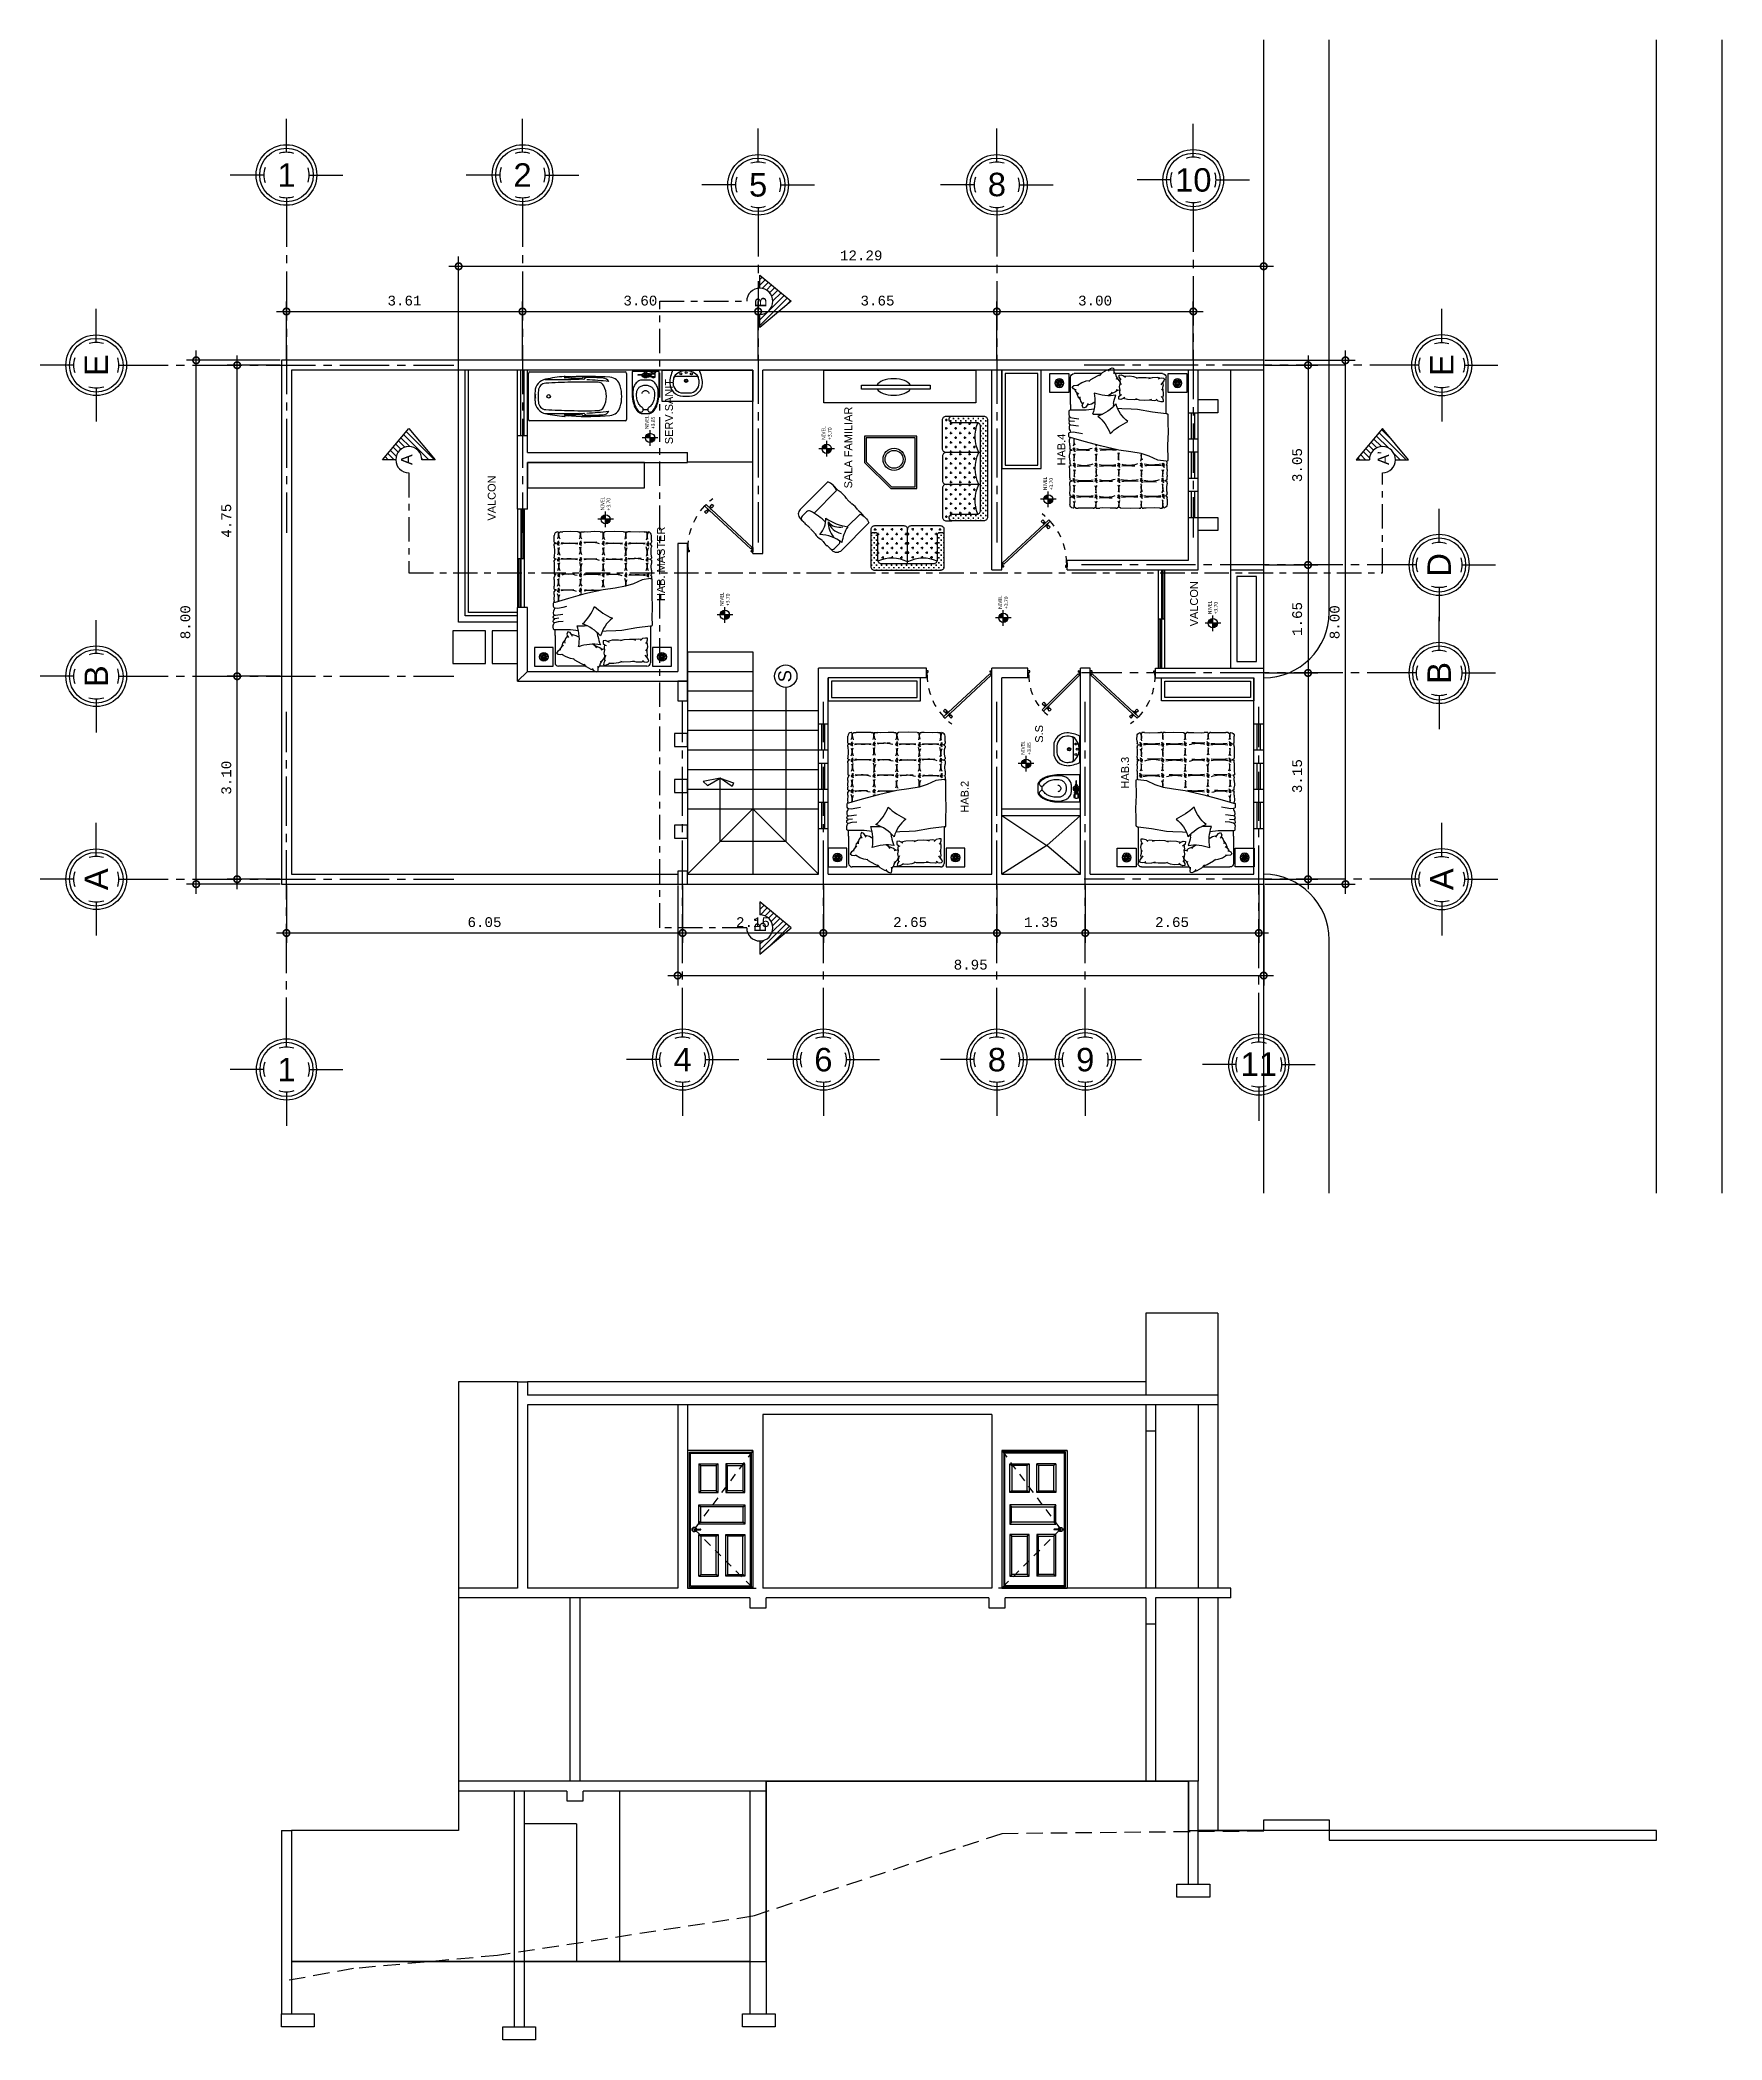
# Model space of a CAD drawing. Header units: inches. Extents: x -9 to 337, y -247 to 209.
# Drawn here: x 311.19 to 336.88, y 102.99 to 133.53 of the extents above; entities that cross this region are included whole.
import ezdxf
from ezdxf.enums import TextEntityAlignment as Align

# ---------------------------------------------------------------- set-up
doc = ezdxf.new("R2010")
doc.units = ezdxf.units.IN
doc.header["$MEASUREMENT"] = 0
doc.header["$PDMODE"] = 34
for name, pattern in [('CENTER2', [1.125, 0.75, -0.125, 0.125, -0.125]), ('HIDDEN', [0.375, 0.25, -0.125]), ('RAYITAS', [0.375, 0.25, -0.125])]:
    doc.linetypes.add(name, pattern=pattern)
for name, color, linetype in [('artefactos', 9, 'Continuous'), ('aux2', 194, 'Continuous'), ('FURN', 7, 'Continuous'), ('HATCH-F', 7, 'Continuous')]:
    doc.layers.add(name, color=color, linetype=linetype)
doc.styles.add('MONOTXT4', font='monotxt4.shx')
doc.styles.get("Standard").update_dxf_attribs({"font": 'arial.ttf'})
doc.dimstyles.new('E100', dxfattribs={"dimtxt": 0.15, "dimasz": 0.2, "dimexe": 0.15, "dimexo": 0.02, "dimgap": 0.09, "dimtad": 1, "dimzin": 0, "dimdsep": 46, "dimtxsty": 'MONOTXT4', "dimblk": 'DOTSMALL', "dimcen": 0.01, "dimdle": 0.15, "dimclrd": 1, "dimclre": 1, "dimclrt": 2, "dimadec": 0, "dimazin": 0, "dimtfac": 1, "dimtofl": 0, "dimtmove": 1, "dimatfit": 1, "dimldrblk": 'OPEN90', "dimfxl": 1, "dimtolj": 1, "dimtzin": 0, "dimarcsym": 0})

msp = doc.modelspace()

# ---------------------------------------------------------------- texts
at = {"color": 2, "rotation": 90}
for s, insert, char_height, attachment_point in [('B', (322.108, 129.445), 0.175, 1), ('\\pxi-3,l4,t4;SERV.SANIT', (320.734, 127.237), 0.12, 1), ('SALA FAMILIAR', (323.472, 126.683), 0.12, 1), ('\\pxi-3,l4,t4;HAB.4', (326.726, 126.914), 0.12, 1), ('A', (316.699, 127.04), 0.175, 1), ("A'", (331.792, 127.04), 0.175, 7), ('\\pxi-3,l4,t4;VALCON', (318.027, 126.071), 0.12, 1), ('HAB. MASTER', (320.612, 124.962), 0.12, 1), ('\\pxi-3,l4,t4;VALCON', (328.753, 124.456), 0.12, 1), ('\\pxi-3,l5,t5;S.S', (326.387, 122.558), 0.12, 1), ('\\pxi-3,l4,t4;HAB.3', (327.7, 121.979), 0.12, 1), ('\\pxi-3,l4,t4;HAB.2', (325.251, 121.612), 0.12, 1), ("B'", (322.275, 119.902), 0.175, 7)]:
    msp.add_mtext(s, dxfattribs=dict(at, insert=insert, char_height=char_height, attachment_point=attachment_point))
at = {"char_height": 0.05618, "width": 0.28662, "attachment_point": 1, "rotation": 90}
for s, insert in [('{\\f@Microsoft YaHei Light|b0|i0|c0|p34;NIVEL\\P+3.85}', (320.429, 127.589)), ('{\\f@Microsoft YaHei Light|b0|i0|c0|p34;NIVEL\\P+3.70}', (323.127, 127.423)), ('{\\f@Microsoft YaHei Light|b0|i0|c0|p34;NIVEL\\P+3.70}', (326.51, 126.653)), ('{\\f@Microsoft YaHei Light|b0|i0|c0|p34;NIVEL\\P+3.70}', (319.75, 126.346)), ('{\\f@Microsoft YaHei Light|b0|i0|c0|p34;NIVEL\\P+3.70}', (321.571, 124.886)), ('{\\f@Microsoft YaHei Light|b0|i0|c0|p34;NIVEL\\P+3.70}', (325.823, 124.841)), ('{\\f@Microsoft YaHei Light|b0|i0|c0|p34;NIVEL\\P+3.70}', (329.024, 124.759)), ('{\\f@Microsoft YaHei Light|b0|i0|c0|p34;NIVEL\\P+3.85}', (326.172, 122.615))]:
    msp.add_mtext(s, dxfattribs=dict(at, insert=insert))
at = {"color": 1, "insert": (322.463, 123.722), "char_height": 0.2, "attachment_point": 1, "rotation": 90}
msp.add_mtext('S', dxfattribs=at)

# ---------------------------------------------------------------- blocks, each defined once
blk = doc.blocks.new('*X4')
at = {"color": 0}
for p, q in [((-217.6, -46), (-217, -46)), ((-217.5, -46.5), (-217.5, -45.6)), ((-216, -48), (-215, -48)), ((-215.8, -44), (-215, -44)), ((-215.5, -44.5), (-215.5, -43.9)), ((-215.5, -48.5), (-215.5, -47.5)), ((-214, -46), (-213, -46)), ((-213.5, -46.5), (-213.5, -45.5)), ((-212, -44), (-211, -44)), ((-212, -48), (-211, -48)), ((-211.5, -44.5), (-211.5, -43.8)), ((-211.5, -48.5), (-211.5, -47.5)), ((-210, -46), (-209, -46)), ((-209.5, -46.5), (-209.5, -45.5)), ((-208, -44), (-207, -44)), ((-208, -48), (-207, -48)), ((-207.5, -44.5), (-207.5, -43.8)), ((-207.5, -48.5), (-207.5, -47.5)), ((-206, -46), (-205, -46)), ((-205.5, -46.5), (-205.5, -45.5)), ((-204, -44), (-203, -44)), ((-204, -48), (-203, -48)), ((-203.5, -44.5), (-203.5, -43.8)), ((-203.5, -48.5), (-203.5, -47.5)), ((-202, -46), (-201, -46)), ((-201.5, -46.5), (-201.5, -45.5)), ((-200, -44), (-199, -44)), ((-200, -48), (-199, -48)), ((-199.5, -44.5), (-199.5, -43.8)), ((-199.5, -48.5), (-199.5, -47.5)), ((-198, -46), (-197, -46)), ((-197.5, -46.5), (-197.5, -45.5)), ((-196, -44), (-195, -44)), ((-196, -48), (-195, -48)), ((-195.5, -44.5), (-195.5, -43.8)), ((-195.5, -48.5), (-195.5, -47.5)), ((-194, -46), (-193, -46)), ((-193.5, -46.5), (-193.5, -45.5)), ((-192, -44), (-191, -44)), ((-192, -48), (-191, -48)), ((-191.5, -44.5), (-191.5, -43.8)), ((-191.5, -48.5), (-191.5, -47.5)), ((-190, -46), (-189, -46)), ((-189.5, -46.5), (-189.5, -45.5)), ((-188, -44), (-187, -44)), ((-188, -48), (-187, -48)), ((-187.5, -44.5), (-187.5, -43.8)), ((-187.5, -48.5), (-187.5, -47.5)), ((-186, -46), (-185, -46)), ((-185.5, -46.5), (-185.5, -45.5)), ((-184, -44), (-183, -44)), ((-184, -48), (-183, -48)), ((-183.5, -44.5), (-183.5, -43.8)), ((-183.5, -48.5), (-183.5, -47.5)), ((-182, -46), (-181, -46)), ((-181.5, -46.5), (-181.5, -45.5)), ((-180, -44), (-179, -44)), ((-180, -48), (-179, -48)), ((-179.5, -44.5), (-179.5, -43.8)), ((-179.5, -48.5), (-179.5, -47.5)), ((-178, -46), (-177, -46)), ((-177.5, -46.5), (-177.5, -45.5)), ((-176, -44), (-175, -44)), ((-176, -48), (-175, -48)), ((-175.5, -44.5), (-175.5, -43.8)), ((-175.5, -48.5), (-175.5, -47.5)), ((-174, -46), (-173, -46)), ((-173.5, -46.5), (-173.5, -45.5)), ((-172, -44), (-171, -44)), ((-172, -48), (-171, -48)), ((-171.5, -44.5), (-171.5, -43.8)), ((-171.5, -48.5), (-171.5, -47.5)), ((-170, -46), (-169, -46)), ((-169.5, -46.5), (-169.5, -45.5)), ((-168, -44), (-167, -44)), ((-168, -48), (-167, -48)), ((-167.5, -44.5), (-167.5, -43.8)), ((-167.5, -48.5), (-167.5, -47.5)), ((-166, -46), (-165, -46)), ((-165.5, -46.5), (-165.5, -45.5)), ((-164, -44), (-163, -44)), ((-164, -48), (-163, -48)), ((-163.5, -44.5), (-163.5, -43.8)), ((-163.5, -48.5), (-163.5, -47.5)), ((-162, -46), (-161, -46)), ((-161.5, -46.5), (-161.5, -45.5)), ((-160, -48), (-159.2, -48)), ((-159.5, -48.5), (-159.5, -47.5)), ((-217.7, -50), (-217, -50)), ((-217.7, -54), (-217, -54)), ((-217.7, -58), (-217, -58)), ((-217.7, -62), (-217, -62)), ((-217.5, -50.5), (-217.5, -49.5)), ((-217.5, -54.5), (-217.5, -53.5)), ((-217.5, -58.5), (-217.5, -57.5)), ((-217.5, -62.5), (-217.5, -61.5)), ((-216, -52), (-215, -52)), ((-216, -56), (-215, -56)), ((-216, -60), (-215, -60)), ((-216, -64), (-215, -64)), ((-215.5, -52.5), (-215.5, -51.5)), ((-215.5, -56.5), (-215.5, -55.5)), ((-215.5, -60.5), (-215.5, -59.5)), ((-215.5, -64.5), (-215.5, -63.5)), ((-214, -50), (-213, -50)), ((-214, -54), (-213, -54)), ((-214, -58), (-213, -58)), ((-214, -62), (-213, -62)), ((-213.5, -50.5), (-213.5, -49.5)), ((-213.5, -54.5), (-213.5, -53.5)), ((-213.5, -58.5), (-213.5, -57.5)), ((-213.5, -62.5), (-213.5, -61.5)), ((-165.5, -50), (-165.5, -49.5)), ((-165.5, -50), (-165, -50)), ((-164, -52), (-163, -52)), ((-164, -56), (-163, -56)), ((-164, -60), (-163, -60)), ((-164, -64), (-163, -64)), ((-163.5, -52.5), (-163.5, -51.5)), ((-163.5, -56.5), (-163.5, -55.5)), ((-163.5, -60.5), (-163.5, -59.5)), ((-163.5, -64.5), (-163.5, -63.5)), ((-162, -50), (-161, -50)), ((-162, -54), (-161, -54)), ((-162, -58), (-161, -58)), ((-162, -62), (-161, -62)), ((-161.5, -50.5), (-161.5, -49.5)), ((-161.5, -54.5), (-161.5, -53.5)), ((-161.5, -58.5), (-161.5, -57.5)), ((-161.5, -62.5), (-161.5, -61.5)), ((-160, -52), (-159.2, -52)), ((-160, -56), (-159.2, -56)), ((-160, -60), (-159.2, -60)), ((-160, -64), (-159.2, -64)), ((-159.5, -52.5), (-159.5, -51.5)), ((-159.5, -56.5), (-159.5, -55.5)), ((-159.5, -60.5), (-159.5, -59.5)), ((-159.5, -64.5), (-159.5, -63.5)), ((-217.7, -66), (-217, -66)), ((-217.7, -70), (-217, -70)), ((-217.5, -66.5), (-217.5, -65.5)), ((-217.5, -70.5), (-217.5, -69.5)), ((-216, -68), (-215, -68)), ((-216, -72), (-215, -72)), ((-215.5, -68.5), (-215.5, -67.5)), ((-215.5, -72.5), (-215.5, -71.5)), ((-214, -66), (-213, -66)), ((-214, -70), (-213, -70)), ((-214, -74), (-213.2, -74)), ((-213.5, -66.5), (-213.5, -65.5)), ((-213.5, -70.5), (-213.5, -69.5)), ((-213.5, -74.2), (-213.5, -73.5)), ((-164, -68), (-163, -68)), ((-164, -72), (-163, -72)), ((-163.5, -68.5), (-163.5, -67.5)), ((-163.5, -72.5), (-163.5, -71.5)), ((-162, -66), (-161, -66)), ((-162, -70), (-161, -70)), ((-162, -74), (-161, -74)), ((-161.5, -66.5), (-161.5, -65.5)), ((-161.5, -70.5), (-161.5, -69.5)), ((-161.5, -74.4), (-161.5, -73.5)), ((-160, -68), (-159.2, -68)), ((-160, -72), (-159.2, -72)), ((-159.5, -68.5), (-159.5, -67.5)), ((-159.5, -72.5), (-159.5, -71.5))]:
    blk.add_line(p, q, dxfattribs=at)
blk = doc.blocks.new('*X3')
at = {"color": 0}
for p, q in [((-187.5, -15), (-185.6, -15)), ((-186.6, -8.4), (-186.6, -8.4)), ((-186.6, -15.9), (-186.6, -14.1)), ((-183.8, -11.2), (-181.9, -11.2)), ((-182.8, -12.2), (-182.8, -10.3)), ((-180, -15), (-178.1, -15)), ((-179.1, -15.9), (-179.1, -14.1)), ((-176.2, -11.2), (-174.4, -11.2)), ((-175.3, -12.2), (-175.3, -10.6)), ((-172.5, -15), (-170.6, -15)), ((-171.6, -15.9), (-171.6, -14.1)), ((-168.8, -11.2), (-166.9, -11.2)), ((-167.8, -12.2), (-167.8, -10.3)), ((-165, -15), (-163.1, -15)), ((-164.1, -8.4), (-164.1, -8.1)), ((-164.1, -15.9), (-164.1, -14.1)), ((-187.5, -22.5), (-185.6, -22.5)), ((-187.5, -30), (-185.6, -30)), ((-186.6, -23.4), (-186.6, -21.6)), ((-186.6, -30.9), (-186.6, -29.1)), ((-183.8, -18.8), (-181.9, -18.8)), ((-183.8, -26.2), (-181.9, -26.2)), ((-182.8, -19.7), (-182.8, -17.8)), ((-182.8, -27.2), (-182.8, -25.3)), ((-180, -22.5), (-178.1, -22.5)), ((-180, -30), (-178.1, -30)), ((-179.1, -23.4), (-179.1, -21.6)), ((-179.1, -30.9), (-179.1, -29.1)), ((-176.2, -18.8), (-174.4, -18.8)), ((-176.2, -26.2), (-174.4, -26.2)), ((-175.3, -19.7), (-175.3, -17.8)), ((-175.3, -27.2), (-175.3, -25.3)), ((-172.5, -22.5), (-170.6, -22.5)), ((-172.5, -30), (-170.6, -30)), ((-171.6, -23.4), (-171.6, -21.6)), ((-171.6, -30.9), (-171.6, -29.1)), ((-168.8, -18.8), (-166.9, -18.8)), ((-168.8, -26.2), (-166.9, -26.2)), ((-167.8, -19.7), (-167.8, -17.8)), ((-167.8, -27.2), (-167.8, -25.3)), ((-165, -22.5), (-163.1, -22.5)), ((-165, -30), (-163.1, -30)), ((-164.1, -23.4), (-164.1, -21.6)), ((-164.1, -30.9), (-164.1, -29.1)), ((-183.8, -33.8), (-181.9, -33.8)), ((-182.8, -34.7), (-182.8, -32.8)), ((-179.1, -36.7), (-179.1, -36.6)), ((-176.2, -33.8), (-174.4, -33.8)), ((-175.3, -34.7), (-175.3, -32.8)), ((-171.6, -36.7), (-171.6, -36.6)), ((-168.8, -33.8), (-166.9, -33.8)), ((-167.8, -34.7), (-167.8, -32.8))]:
    blk.add_line(p, q, dxfattribs=at)
blk = doc.blocks.new('a2')
at = {"layer": 'FURN', "color": 1}
blk.add_line((26.73, -358.041), (26.73, -358.587), dxfattribs=at)
blk.add_lwpolyline([(27.316, -358.499, -0.414214), (27.276, -358.539), (27.251, -358.539, -0.414214), (27.211, -358.499), (27.211, -358.097, 0.414214), (27.151, -358.037), (26.31, -358.037, 0.414214), (26.25, -358.097), (26.25, -358.499, -0.414214), (26.21, -358.539), (26.185, -358.539, -0.414214), (26.145, -358.499), (26.145, -357.987, -0.414214), (26.205, -357.927), (27.256, -357.927, -0.414214), (27.316, -357.987), (27.316, -358.587, -0.414214), (27.256, -358.647), (26.79, -358.647, -0.414214), (26.73, -358.587), (26.73, -358.587, -0.414214), (26.67, -358.647), (26.205, -358.647, -0.414214), (26.145, -358.587), (26.145, -358.499)], format="xyb", dxfattribs=at)
for centre, start, end in [((26.475, -357.56), 246.8146, 296.9546), ((26.986, -357.56), 243.0454, 293.1854)]:
    blk.add_arc(centre, 0.564, start, end, dxfattribs=at)
at = {"layer": 'HATCH-F', "color": 1}
for p, q in [((26.209, -358.569), (26.209, -358.606)), ((27.251, -358.569), (27.251, -358.606)), ((26.228, -358.587), (26.19, -358.587)), ((27.27, -358.587), (27.232, -358.587))]:
    blk.add_line(p, q, dxfattribs=at)
at = {"layer": 'HATCH-F', "color": 8, "transparency": 33554610}
for name, p, xscale, yscale, zscale in [('*X4', (30.499, -357.051), 0.01999999999998892, 0.01999999999998892, 0.01999999999998892), ('*X3', (30.003, -357.912), 0.01999999999998892, 0.01999999999998892, 0.01999999999998892), ('*X3', (23.474, -357.912), -0.01999999999998892, 0.01999999999998181, 0.01999999999999034)]:
    blk.add_blockref(name, p, dxfattribs=dict(at, xscale=xscale, yscale=yscale, zscale=zscale))
blk = doc.blocks.new('*X5')
at = {"color": 0}
for p, q in [((-187.5, -15), (-185.6, -15)), ((-186.6, -8.4), (-186.6, -8.4)), ((-186.6, -15.9), (-186.6, -14.1)), ((-183.8, -11.2), (-181.9, -11.2)), ((-182.8, -12.2), (-182.8, -10.3)), ((-180, -15), (-178.1, -15)), ((-179.1, -15.9), (-179.1, -14.1)), ((-176.2, -11.2), (-174.4, -11.2)), ((-175.3, -12.2), (-175.3, -10.6)), ((-172.5, -15), (-170.6, -15)), ((-171.6, -15.9), (-171.6, -14.1)), ((-168.8, -11.2), (-166.9, -11.2)), ((-167.8, -12.2), (-167.8, -10.3)), ((-165, -15), (-163.1, -15)), ((-164.1, -8.4), (-164.1, -8.1)), ((-164.1, -15.9), (-164.1, -14.1)), ((-187.5, -22.5), (-185.6, -22.5)), ((-187.5, -30), (-185.6, -30)), ((-186.6, -23.4), (-186.6, -21.6)), ((-186.6, -30.9), (-186.6, -29.1)), ((-183.8, -18.8), (-181.9, -18.8)), ((-183.8, -26.2), (-181.9, -26.2)), ((-182.8, -19.7), (-182.8, -17.8)), ((-182.8, -27.2), (-182.8, -25.3)), ((-180, -22.5), (-178.1, -22.5)), ((-180, -30), (-178.1, -30)), ((-179.1, -23.4), (-179.1, -21.6)), ((-179.1, -30.9), (-179.1, -29.1)), ((-176.2, -18.8), (-174.4, -18.8)), ((-176.2, -26.2), (-174.4, -26.2)), ((-175.3, -19.7), (-175.3, -17.8)), ((-175.3, -27.2), (-175.3, -25.3)), ((-172.5, -22.5), (-170.6, -22.5)), ((-172.5, -30), (-170.6, -30)), ((-171.6, -23.4), (-171.6, -21.6)), ((-171.6, -30.9), (-171.6, -29.1)), ((-168.8, -18.8), (-166.9, -18.8)), ((-168.8, -26.2), (-166.9, -26.2)), ((-167.8, -19.7), (-167.8, -17.8)), ((-167.8, -27.2), (-167.8, -25.3)), ((-165, -22.5), (-163.1, -22.5)), ((-165, -30), (-163.1, -30)), ((-164.1, -23.4), (-164.1, -21.6)), ((-164.1, -30.9), (-164.1, -29.1)), ((-183.8, -33.8), (-181.9, -33.8)), ((-182.8, -34.7), (-182.8, -32.8)), ((-179.1, -36.7), (-179.1, -36.6)), ((-176.2, -33.8), (-174.4, -33.8)), ((-175.3, -34.7), (-175.3, -32.8)), ((-171.6, -36.7), (-171.6, -36.6)), ((-168.8, -33.8), (-166.9, -33.8)), ((-167.8, -34.7), (-167.8, -32.8))]:
    blk.add_line(p, q, dxfattribs=at)
blk = doc.blocks.new('*X6')
at = {"color": 0}
for p, q in [((-217.7, -6), (-217, -6)), ((-217.7, -10), (-217, -10)), ((-217.7, -14), (-217, -14)), ((-217.5, -6.5), (-217.5, -5.5)), ((-217.5, -10.5), (-217.5, -9.5)), ((-217.5, -14.5), (-217.5, -13.5)), ((-217.2, -2), (-217, -2)), ((-216, -4), (-215, -4)), ((-216, -8), (-215, -8)), ((-216, -12), (-215, -12)), ((-216, -16), (-215, -16)), ((-215.5, -4.5), (-215.5, -3.5)), ((-215.5, -8.5), (-215.5, -7.5)), ((-215.5, -12.5), (-215.5, -11.5)), ((-215.5, -16.5), (-215.5, -15.5)), ((-214, -2), (-213, -2)), ((-214, -6), (-213, -6)), ((-214, -10), (-213, -10)), ((-214, -14), (-213, -14)), ((-213.5, -2.5), (-213.5, -1.5)), ((-213.5, -6.5), (-213.5, -5.5)), ((-213.5, -10.5), (-213.5, -9.5)), ((-213.5, -14.5), (-213.5, -13.5)), ((-212, -4), (-211, -4)), ((-211.5, -4.5), (-211.5, -3.5)), ((-210, -2), (-209, -2)), ((-210, -6), (-209, -6)), ((-209.5, -2.5), (-209.5, -1.5)), ((-209.5, -6.2), (-209.5, -5.5)), ((-208, -4), (-207, -4)), ((-207.5, -4.5), (-207.5, -3.5)), ((-206, -2), (-205, -2)), ((-206, -6), (-205, -6)), ((-205.5, -2.5), (-205.5, -1.5)), ((-205.5, -6.2), (-205.5, -5.5)), ((-204, -4), (-203, -4)), ((-203.5, -4.5), (-203.5, -3.5)), ((-202, -2), (-201, -2)), ((-202, -6), (-201, -6)), ((-201.5, -2.5), (-201.5, -1.5)), ((-201.5, -6.2), (-201.5, -5.5)), ((-200, -4), (-199, -4)), ((-199.5, -4.5), (-199.5, -3.5)), ((-198, -2), (-197, -2)), ((-198, -6), (-197, -6)), ((-197.5, -2.5), (-197.5, -1.5)), ((-197.5, -6.2), (-197.5, -5.5)), ((-196, -4), (-195, -4)), ((-195.5, -4.5), (-195.5, -3.5)), ((-194, -2), (-193, -2)), ((-194, -6), (-193, -6)), ((-193.5, -2.5), (-193.5, -1.5)), ((-193.5, -6.2), (-193.5, -5.5)), ((-192, -4), (-191, -4)), ((-191.5, -4.5), (-191.5, -3.5)), ((-190, -2), (-189, -2)), ((-190, -6), (-189, -6)), ((-189.5, -2.5), (-189.5, -1.5)), ((-189.5, -6.2), (-189.5, -5.5)), ((-188, -4), (-187, -4)), ((-187.5, -4.5), (-187.5, -3.5)), ((-186, -2), (-185, -2)), ((-186, -6), (-185, -6)), ((-185.5, -2.5), (-185.5, -1.5)), ((-185.5, -6.2), (-185.5, -5.5)), ((-184, -4), (-183, -4)), ((-183.5, -4.5), (-183.5, -3.5)), ((-182, -2), (-181, -2)), ((-182, -6), (-181, -6)), ((-181.5, -2.5), (-181.5, -1.5)), ((-181.5, -6.2), (-181.5, -5.5)), ((-180, -4), (-179, -4)), ((-179.5, -4.5), (-179.5, -3.5)), ((-178, -2), (-177, -2)), ((-178, -6), (-177, -6)), ((-177.5, -2.5), (-177.5, -1.5)), ((-177.5, -6.2), (-177.5, -5.5)), ((-176, -4), (-175, -4)), ((-175.5, -4.5), (-175.5, -3.5)), ((-174, -2), (-173, -2)), ((-174, -6), (-173, -6)), ((-173.5, -2.5), (-173.5, -1.5)), ((-173.5, -6.2), (-173.5, -5.5)), ((-172, -4), (-171, -4)), ((-171.5, -4.5), (-171.5, -3.5)), ((-170, -2), (-169, -2)), ((-170, -6), (-169, -6)), ((-169.5, -2.5), (-169.5, -1.5)), ((-169.5, -6.2), (-169.5, -5.5)), ((-168, -4), (-167, -4)), ((-167.5, -4.5), (-167.5, -3.5)), ((-166, -2), (-165, -2)), ((-166, -6), (-165, -6)), ((-165.5, -2.5), (-165.5, -1.5)), ((-165.5, -6.2), (-165.5, -5.5)), ((-164, -4), (-163, -4)), ((-163.5, -4.5), (-163.5, -3.5)), ((-162, -2), (-161, -2)), ((-162, -6), (-161, -6)), ((-161.5, -2.5), (-161.5, -1.5)), ((-161.5, -6.2), (-161.5, -5.5)), ((-160, -4), (-159, -4)), ((-159.5, -4.5), (-159.5, -3.5)), ((-158, -2), (-157, -2)), ((-158, -6), (-157, -6)), ((-157.5, -2.5), (-157.5, -1.5)), ((-157.5, -6.2), (-157.5, -5.5)), ((-156, -4), (-155, -4)), ((-155.5, -4.5), (-155.5, -3.5)), ((-154, -2), (-153, -2)), ((-154, -6), (-153, -6)), ((-153.5, -2.5), (-153.5, -1.5)), ((-153.5, -6.2), (-153.5, -5.5)), ((-152, -4), (-151, -4)), ((-151.5, -4.5), (-151.5, -3.5)), ((-150, -2), (-149, -2)), ((-150, -6), (-149, -6)), ((-149.5, -2.5), (-149.5, -1.5)), ((-149.5, -6.2), (-149.5, -5.5)), ((-148, -4), (-147, -4)), ((-147.5, -4.5), (-147.5, -3.5)), ((-146, -2), (-145, -2)), ((-146, -6), (-145, -6)), ((-145.5, -2.5), (-145.5, -1.5)), ((-145.5, -6.2), (-145.5, -5.5)), ((-144, -4), (-143, -4)), ((-143.5, -4.5), (-143.5, -3.5)), ((-142, -2), (-141, -2)), ((-142, -6), (-141, -6)), ((-141.5, -2.5), (-141.5, -1.5)), ((-141.5, -6.3), (-141.5, -5.5)), ((-140, -4), (-139, -4)), ((-139.5, -4.5), (-139.5, -3.5)), ((-139.2, -8), (-139, -8)), ((-138, -2), (-137, -2)), ((-138, -6), (-137, -6)), ((-138, -10), (-137, -10)), ((-138, -14), (-137, -14)), ((-137.5, -2.5), (-137.5, -1.5)), ((-137.5, -6.5), (-137.5, -5.5)), ((-137.5, -10.5), (-137.5, -9.5)), ((-137.5, -14.5), (-137.5, -13.5)), ((-136, -4), (-135, -4)), ((-136, -8), (-135, -8)), ((-136, -12), (-135, -12)), ((-136, -16), (-135, -16)), ((-135.5, -4.5), (-135.5, -3.5)), ((-135.5, -8.5), (-135.5, -7.5)), ((-135.5, -12.5), (-135.5, -11.5)), ((-135.5, -16.5), (-135.5, -15.5)), ((-134, -6), (-133.7, -6)), ((-134, -10), (-133.7, -10)), ((-134, -14), (-133.7, -14)), ((-217.7, -18), (-217, -18)), ((-217.7, -22), (-217, -22)), ((-217.7, -26), (-217, -26)), ((-217.7, -30), (-217, -30)), ((-217.5, -18.5), (-217.5, -17.5)), ((-217.5, -22.5), (-217.5, -21.5)), ((-217.5, -26.5), (-217.5, -25.5)), ((-217.5, -30.5), (-217.5, -29.5)), ((-216, -20), (-215, -20)), ((-216, -24), (-215, -24)), ((-216, -28), (-215, -28)), ((-215.5, -20.5), (-215.5, -19.5)), ((-215.5, -24.5), (-215.5, -23.5)), ((-215.5, -28.5), (-215.5, -27.5)), ((-214, -18), (-213, -18)), ((-214, -22), (-213, -22)), ((-214, -26), (-213, -26)), ((-214, -30), (-213, -30)), ((-213.5, -18.5), (-213.5, -17.5)), ((-213.5, -22.5), (-213.5, -21.5)), ((-213.5, -26.5), (-213.5, -25.5)), ((-213.5, -30.5), (-213.5, -29.5)), ((-138, -18), (-137, -18)), ((-138, -22), (-137, -22)), ((-138, -26), (-137, -26)), ((-138, -30), (-137, -30)), ((-137.5, -18.5), (-137.5, -17.5)), ((-137.5, -22.5), (-137.5, -21.5)), ((-137.5, -26.5), (-137.5, -25.5)), ((-137.5, -30.5), (-137.5, -29.5)), ((-136, -20), (-135, -20)), ((-136, -24), (-135, -24)), ((-136, -28), (-135, -28)), ((-135.5, -20.5), (-135.5, -19.5)), ((-135.5, -24.5), (-135.5, -23.5)), ((-135.5, -28.5), (-135.5, -27.5)), ((-134, -18), (-133.7, -18)), ((-134, -22), (-133.7, -22)), ((-134, -26), (-133.7, -26)), ((-134, -30), (-133.7, -30))]:
    blk.add_line(p, q, dxfattribs=at)
blk = doc.blocks.new('a3')
at = {"layer": 'FURN', "color": 1}
blk.add_line((29.079, -358.14), (29.079, -358.686), dxfattribs=at)
for points in [[(29.59, -358.14), (29.59, -358.686, 0.414214), (29.65, -358.746), (30.115, -358.746, 0.414214), (30.175, -358.686), (30.175, -358.085, 0.414214), (30.115, -358.025), (28.554, -358.025, 0.414214), (28.494, -358.085), (28.494, -358.598, 0.414214), (28.534, -358.638), (28.558, -358.638, 0.414214), (28.598, -358.598), (28.598, -358.196, -0.414214), (28.658, -358.136), (30.01, -358.136, -0.414214), (30.07, -358.196), (30.07, -358.598, 0.414214), (30.11, -358.638), (30.135, -358.638, 0.414214), (30.175, -358.598)], [(29.59, -358.686, -0.414214), (29.53, -358.746), (29.139, -358.746, -0.414214), (29.079, -358.686, -0.414214), (29.019, -358.746), (28.554, -358.746, -0.414214), (28.494, -358.686), (28.494, -358.598)]]:
    blk.add_lwpolyline(points, format="xyb", dxfattribs=at)
for centre, start, end in [((28.823, -357.659), 246.8146, 296.9299), ((29.334, -357.659), 243.0701, 296.9299), ((29.845, -357.659), 243.0701, 293.1854)]:
    blk.add_arc(centre, 0.564, start, end, dxfattribs=at)
at = {"layer": 'HATCH-F', "color": 1}
for p, q in [((28.577, -358.686), (28.539, -358.686)), ((28.558, -358.667), (28.558, -358.705)), ((30.129, -358.686), (30.092, -358.686)), ((30.11, -358.667), (30.11, -358.705))]:
    blk.add_line(p, q, dxfattribs=at)
at = {"layer": 'HATCH-F', "color": 8, "transparency": 33554610, "xscale": 0.01999999999998892, "yscale": 0.01999999999998892, "zscale": 0.01999999999998892}
for name, p in [('*X6', (32.848, -358.011)), ('*X5', (32.352, -358.011)), ('*X5', (32.848, -358.011)), ('*X5', (33.336, -358.011))]:
    blk.add_blockref(name, p, dxfattribs=at)
blk = doc.blocks.new('velador')
at = {"layer": 'artefactos', "color": 1}
blk.add_lwpolyline([(-0.4, 0.4), (-0.4, 0), (0, 0), (0, 0.4), (-0.4, 0.4)], dxfattribs=at)
for radius in [0.0937, 0.0304]:
    blk.add_circle((-0.2, 0.2), radius, dxfattribs=at)
at = {"layer": 'aux2', "color": 1}
for p, q in [((-0.293, 0.21), (-0.23, 0.203)), ((-0.289, 0.171), (-0.229, 0.191)), ((-0.281, 0.247), (-0.226, 0.215)), ((-0.27, 0.137), (-0.223, 0.18)), ((-0.255, 0.276), (-0.218, 0.225)), ((-0.238, 0.114), (-0.212, 0.172)), ((-0.219, 0.292), (-0.206, 0.23)), ((-0.2, 0.106), (-0.2, 0.17)), ((-0.181, 0.292), (-0.194, 0.23)), ((-0.162, 0.114), (-0.188, 0.172)), ((-0.145, 0.276), (-0.182, 0.225)), ((-0.13, 0.137), (-0.177, 0.18)), ((-0.119, 0.247), (-0.174, 0.215)), ((-0.111, 0.171), (-0.171, 0.191)), ((-0.107, 0.21), (-0.17, 0.203))]:
    blk.add_line(p, q, dxfattribs=at)
blk.add_circle((-0.2, 0.2), 0.0202, dxfattribs=at)
blk = doc.blocks.new('cama_2pl')
at = {"layer": 'artefactos', "color": 1}
for p, q in [((705.82, 610.229), (706.625, 610.229)), ((706.62, 610.223), (706.606, 610.181)), ((706.649, 610.255), (706.62, 610.223)), ((706.728, 610.297), (706.744, 610.27)), ((706.728, 610.297), (706.766, 610.286)), ((706.766, 610.286), (706.844, 610.241)), ((706.844, 610.241), (706.888, 610.192)), ((706.854, 610.229), (707.32, 610.229)), ((705.76, 609.548), (705.76, 610.169)), ((706.54, 609.947), (706.54, 609.952)), ((706.606, 610.181), (706.58, 610.136)), ((707.38, 609.708), (707.38, 610.169)), ((705.743, 609.548), (705.76, 609.548)), ((706.351, 609.628), (706.512, 609.632)), ((706.512, 609.632), (706.581, 609.638)), ((706.54, 609.86), (706.54, 609.864)), ((706.651, 609.72), (706.659, 609.662)), ((707.213, 609.787), (707.216, 609.792)), ((707.38, 609.708), (707.38, 609.609)), ((707.38, 609.609), (707.394, 609.609)), ((707.24, 609.224), (707.178, 609.211)), ((707.32, 609.471), (707.24, 609.463)), ((707.337, 609.241), (707.24, 609.224)), ((707.374, 609.363), (707.246, 609.343)), ((707.314, 609.416), (707.386, 609.425)), ((707.382, 609.487), (707.32, 609.471)), ((707.38, 609.239), (707.337, 609.241)), ((707.401, 609.369), (707.374, 609.363)), ((707.402, 609.231), (707.38, 609.239)), ((707.402, 609.505), (707.382, 609.487)), ((707.386, 609.425), (707.404, 609.414)), ((707.412, 609.394), (707.401, 609.369)), ((707.41, 609.211), (707.402, 609.231)), ((707.404, 609.414), (707.412, 609.394)), ((707.38, 609.145), (707.394, 609.145)), ((707.394, 609.145), (707.394, 609.126)), ((707.394, 609.01), (707.394, 608.959)), ((707.394, 608.919), (707.394, 608.873)), ((705.743, 608.693), (705.743, 608.745)), ((705.76, 608.743), (705.743, 608.743)), ((705.743, 608.601), (705.743, 608.668)), ((707.394, 608.759), (707.394, 608.715)), ((705.743, 608.43), (705.743, 608.486)), ((705.743, 608.37), (705.743, 608.396)), ((705.743, 608.179), (705.743, 608.203)), ((707.394, 608.459), (707.394, 608.436)), ((707.394, 608.393), (707.394, 608.38)), ((707.394, 608.184), (707.394, 608.154)), ((705.743, 608.098), (705.743, 608.126)), ((705.868, 607.949), (705.827, 607.949)), ((706.167, 607.949), (706.142, 607.949)), ((706.218, 607.949), (706.186, 607.949)), ((706.613, 607.949), (706.587, 607.949)), ((706.944, 607.949), (706.883, 607.949)), ((706.996, 607.949), (706.98, 607.949)), ((707.289, 607.949), (707.25, 607.949)), ((707.327, 607.949), (707.334, 607.949)), ((707.394, 608.126), (707.394, 608.009))]:
    blk.add_line(p, q, dxfattribs=at)
for points in [[(706.521, 610.125), (706.535, 610.139), (706.553, 610.169), (706.555, 610.206), (706.522, 610.211), (706.481, 610.195), (706.45, 610.171)], [(706.728, 610.297), (706.701, 610.317), (706.672, 610.326), (706.653, 610.321), (706.646, 610.293), (706.649, 610.255), (706.652, 610.231)], [(706.866, 610.217), (706.931, 610.186), (707.042, 610.125), (707.072, 610.096)], [(705.867, 610.153), (705.834, 610.158), (705.804, 610.152), (705.789, 610.138), (705.798, 610.11), (705.819, 610.078), (705.848, 610.039)], [(705.837, 609.966), (705.817, 609.941), (705.808, 609.901), (705.811, 609.857), (705.822, 609.821)], [(705.819, 610.078), (705.809, 610.036), (705.818, 609.993), (705.817, 609.941)], [(705.867, 610.153), (705.906, 610.162), (705.996, 610.161), (706.058, 610.141)], [(705.867, 610.153), (705.894, 610.138)], [(706.027, 610.151), (706.099, 610.157), (706.226, 610.158), (706.266, 610.147)], [(706.246, 610.152), (706.305, 610.174), (706.381, 610.185), (706.465, 610.183)], [(706.458, 609.827), (706.487, 609.809), (706.525, 609.791), (706.564, 609.798), (706.562, 609.842), (706.527, 609.87), (706.509, 609.878)], [(706.517, 610.04), (706.533, 610.071), (706.538, 610.12), (706.535, 610.139)], [(706.539, 609.949), (706.55, 610.007), (706.54, 610.054), (706.533, 610.071)], [(706.61, 610.148), (706.58, 610.136), (706.553, 610.106), (706.534, 610.066)], [(706.539, 609.86), (706.546, 609.919), (706.539, 609.949)], [(706.54, 609.946), (706.558, 609.941), (706.605, 609.954)], [(706.581, 609.947), (706.619, 609.918), (706.701, 609.881)], [(706.673, 609.914), (706.701, 609.881), (706.742, 609.854)], [(707.057, 610.11), (707.12, 610.099), (707.191, 610.072), (707.263, 610.029)], [(707.214, 609.789), (707.251, 609.835), (707.266, 609.881), (707.268, 609.899)], [(707.239, 609.879), (707.268, 609.899), (707.297, 609.939), (707.303, 609.957)], [(707.284, 609.952), (707.303, 609.957), (707.333, 609.974), (707.353, 610.006), (707.327, 610.026), (707.284, 610.032), (707.245, 610.027)], [(705.743, 609.548), (705.732, 609.54), (705.728, 609.525), (705.73, 609.397), (705.725, 609.239), (705.733, 609.013), (705.73, 608.762), (705.733, 608.745), (705.743, 608.745)], [(705.76, 609.548), (705.991, 609.576), (706.245, 609.623), (706.351, 609.628)], [(705.842, 609.842), (705.822, 609.821), (705.811, 609.783), (705.811, 609.752), (705.846, 609.75), (705.893, 609.76), (705.928, 609.794)], [(705.911, 609.777), (705.958, 609.77), (706.047, 609.778)], [(706.007, 609.793), (706.047, 609.778), (706.118, 609.773), (706.213, 609.781), (706.273, 609.8)], [(706.245, 609.791), (706.303, 609.787), (706.412, 609.789), (706.487, 609.809)], [(706.967, 609.743), (707.024, 609.712), (707.099, 609.692)], [(706.981, 609.627), (707.118, 609.612), (707.238, 609.609), (707.38, 609.609)], [(707.083, 609.722), (707.099, 609.692), (707.124, 609.659), (707.162, 609.645), (707.181, 609.685), (707.164, 609.726), (707.153, 609.742)], [(707.17, 609.712), (707.205, 609.76), (707.22, 609.811), (707.216, 609.837)], [(707.394, 609.609), (707.4, 609.606), (707.408, 609.598), (707.41, 609.559), (707.412, 609.535)], [(707.412, 609.535), (707.402, 609.505)], [(707.385, 609.366), (707.398, 609.355), (707.407, 609.325), (707.403, 609.287), (707.388, 609.259), (707.38, 609.239)], [(707.389, 609.494), (707.402, 609.487), (707.412, 609.473), (707.408, 609.442), (707.386, 609.425)], [(707.394, 609.145), (707.401, 609.146), (707.406, 609.152), (707.41, 609.165), (707.41, 609.211)], [(705.76, 608.743), (705.902, 608.763), (706.047, 608.83), (706.184, 608.872), (706.36, 608.904), (706.561, 608.932), (706.875, 609.003), (707.15, 609.077), (707.323, 609.13), (707.38, 609.145)], [(707.394, 608.919), (707.375, 608.928), (707.36, 608.933), (707.384, 608.944), (707.394, 608.959)], [(707.394, 609.01), (707.398, 609.098), (707.394, 609.126)], [(707.394, 608.759), (707.397, 608.833), (707.394, 608.873)], [(705.743, 608.693), (705.756, 608.68), (705.743, 608.668)], [(705.743, 608.601), (705.749, 608.534), (705.743, 608.486)], [(707.394, 608.459), (707.393, 608.588), (707.396, 608.664), (707.384, 608.669), (707.368, 608.672), (707.384, 608.685), (707.394, 608.715)], [(705.743, 608.43), (705.76, 608.424), (705.779, 608.411), (705.756, 608.408), (705.743, 608.396)], [(705.743, 608.37), (705.751, 608.313), (705.751, 608.238), (705.743, 608.203)], [(705.743, 608.179), (705.752, 608.166), (705.77, 608.154), (705.749, 608.145), (705.743, 608.126)], [(707.394, 608.393), (707.375, 608.404), (707.36, 608.413), (707.381, 608.418), (707.394, 608.436)], [(707.394, 608.184), (707.389, 608.274), (707.394, 608.38)], [(705.743, 608.098), (705.742, 608.05), (705.743, 608.009)], [(705.797, 607.951), (705.81, 607.961), (705.813, 607.971), (705.817, 607.96), (705.827, 607.949)], [(705.868, 607.949), (705.951, 607.953), (706.098, 607.946), (706.142, 607.949)], [(706.218, 607.949), (706.367, 607.943), (706.531, 607.949), (706.557, 607.964), (706.566, 607.966), (706.587, 607.949)], [(706.613, 607.949), (706.709, 607.945), (706.834, 607.952), (706.883, 607.949)], [(706.944, 607.949), (706.948, 607.965), (706.953, 607.966), (706.98, 607.949)], [(706.996, 607.949), (707.123, 607.945), (707.25, 607.949)], [(707.289, 607.949), (707.317, 607.971), (707.321, 607.972), (707.328, 607.949)], [(707.394, 608.126), (707.374, 608.134), (707.361, 608.139), (707.377, 608.153), (707.394, 608.154)]]:
    blk.add_lwpolyline(points, dxfattribs=at)
for centre, radius, start, end in [((705.82, 610.169), 0.06, 90, 180), ((707.32, 610.169), 0.06, 0, 90), ((706.73, 610.553), 0.698, 260.0746, 290.841), ((707.667, 609.771), 0.7, 169.3472, 199.0941), ((706.06, 609.866), 0.568, 307.5937, 344.5934), ((707.135, 610.173), 0.698, 220.9956, 251.762), ((706.09, 609.637), 0.568, 8.4232, 23.6724), ((706.935, 608.386), 1.158, 86.5284, 94.689), ((705.928, 608.361), 1.158, 47.4494, 65.5579), ((707.369, 608.975), 0.7, 130.2682, 160.0151), ((705.803, 608.009), 0.06, 180, 263.4836), ((707.334, 608.009), 0.06, 270, 0)]:
    blk.add_arc(centre, radius, start, end, dxfattribs=at)
at = {"layer": 'aux2', "color": 1}
for points in [[(706.924, 608.931), (706.934, 608.935), (706.944, 608.931), (706.948, 608.906)], [(706.927, 608.949), (706.937, 608.946), (706.95, 608.951), (706.963, 608.971)], [(706.968, 608.928), (706.954, 608.935), (706.944, 608.931), (706.935, 608.9)], [(706.971, 608.948), (706.959, 608.944), (706.949, 608.95), (706.937, 608.978)], [(707.297, 608.931), (707.307, 608.935), (707.316, 608.931), (707.321, 608.906)], [(707.3, 608.949), (707.31, 608.946), (707.323, 608.951), (707.336, 608.971)], [(707.341, 608.928), (707.327, 608.935), (707.316, 608.931), (707.308, 608.9)], [(707.344, 608.948), (707.332, 608.944), (707.322, 608.95), (707.31, 608.978)], [(705.782, 608.67), (705.792, 608.674), (705.801, 608.669), (705.805, 608.645)], [(705.785, 608.688), (705.795, 608.685), (705.807, 608.689), (705.82, 608.71)], [(705.826, 608.666), (705.812, 608.673), (705.801, 608.669), (705.793, 608.639)], [(705.829, 608.686), (705.816, 608.683), (705.807, 608.689), (705.795, 608.716)], [(706.155, 608.67), (706.165, 608.674), (706.174, 608.669), (706.178, 608.645)], [(706.158, 608.688), (706.168, 608.685), (706.18, 608.689), (706.193, 608.71)], [(706.198, 608.666), (706.185, 608.673), (706.174, 608.669), (706.166, 608.639)], [(706.202, 608.686), (706.189, 608.683), (706.18, 608.689), (706.168, 608.716)], [(706.539, 608.67), (706.549, 608.674), (706.558, 608.669), (706.562, 608.645)], [(706.541, 608.688), (706.552, 608.685), (706.564, 608.689), (706.577, 608.71)], [(706.582, 608.666), (706.569, 608.673), (706.558, 608.669), (706.549, 608.639)], [(706.585, 608.686), (706.573, 608.683), (706.564, 608.689), (706.552, 608.716)], [(706.924, 608.67), (706.934, 608.674), (706.944, 608.669), (706.948, 608.645)], [(706.927, 608.688), (706.937, 608.685), (706.95, 608.689), (706.963, 608.71)], [(706.968, 608.666), (706.954, 608.673), (706.944, 608.669), (706.935, 608.639)], [(706.971, 608.686), (706.959, 608.683), (706.949, 608.689), (706.937, 608.716)], [(707.292, 608.67), (707.302, 608.674), (707.311, 608.669), (707.316, 608.645)], [(707.295, 608.688), (707.305, 608.685), (707.318, 608.689), (707.331, 608.71)], [(707.336, 608.666), (707.322, 608.673), (707.311, 608.669), (707.303, 608.639)], [(707.339, 608.686), (707.327, 608.683), (707.317, 608.689), (707.305, 608.716)], [(705.786, 608.162), (705.796, 608.159), (705.808, 608.163), (705.821, 608.184)], [(705.794, 608.408), (705.803, 608.412), (705.813, 608.407), (705.817, 608.383)], [(705.796, 608.426), (705.806, 608.423), (705.819, 608.427), (705.832, 608.448)], [(705.83, 608.16), (705.817, 608.157), (705.808, 608.163), (705.796, 608.19)], [(705.837, 608.404), (705.823, 608.411), (705.813, 608.407), (705.804, 608.377)], [(705.84, 608.424), (705.828, 608.421), (705.818, 608.427), (705.806, 608.454)], [(706.155, 608.408), (706.165, 608.412), (706.174, 608.407), (706.178, 608.383)], [(706.158, 608.426), (706.168, 608.423), (706.18, 608.427), (706.193, 608.448)], [(706.158, 608.162), (706.168, 608.159), (706.18, 608.163), (706.193, 608.184)], [(706.198, 608.404), (706.185, 608.411), (706.174, 608.407), (706.166, 608.377)], [(706.202, 608.424), (706.189, 608.421), (706.18, 608.427), (706.168, 608.454)], [(706.202, 608.16), (706.189, 608.157), (706.18, 608.163), (706.168, 608.19)], [(706.539, 608.409), (706.549, 608.413), (706.558, 608.409), (706.562, 608.384)], [(706.541, 608.427), (706.552, 608.424), (706.564, 608.429), (706.577, 608.449)], [(706.541, 608.15), (706.552, 608.147), (706.564, 608.151), (706.577, 608.172)], [(706.582, 608.406), (706.569, 608.413), (706.558, 608.409), (706.549, 608.378)], [(706.585, 608.426), (706.573, 608.422), (706.564, 608.428), (706.552, 608.455)], [(706.585, 608.148), (706.573, 608.145), (706.564, 608.151), (706.552, 608.178)], [(706.924, 608.408), (706.934, 608.412), (706.944, 608.407), (706.948, 608.383)], [(706.927, 608.426), (706.937, 608.423), (706.95, 608.427), (706.963, 608.448)], [(706.927, 608.151), (706.937, 608.148), (706.95, 608.152), (706.963, 608.173)], [(706.968, 608.404), (706.954, 608.411), (706.944, 608.407), (706.935, 608.377)], [(706.971, 608.424), (706.959, 608.421), (706.949, 608.427), (706.937, 608.454)], [(706.971, 608.149), (706.959, 608.146), (706.949, 608.152), (706.937, 608.179)], [(707.298, 608.408), (707.308, 608.412), (707.317, 608.407), (707.321, 608.383)], [(707.301, 608.426), (707.311, 608.423), (707.324, 608.427), (707.336, 608.448)], [(707.306, 608.151), (707.317, 608.148), (707.329, 608.152), (707.342, 608.173)], [(707.342, 608.404), (707.328, 608.411), (707.317, 608.407), (707.309, 608.377)], [(707.345, 608.424), (707.332, 608.421), (707.323, 608.427), (707.311, 608.454)], [(707.351, 608.149), (707.338, 608.146), (707.329, 608.152), (707.317, 608.179)], [(705.783, 608.144), (705.793, 608.148), (705.802, 608.143), (705.806, 608.119)], [(705.827, 608.14), (705.813, 608.147), (705.802, 608.143), (705.794, 608.113)], [(706.155, 608.144), (706.165, 608.148), (706.174, 608.143), (706.178, 608.119)], [(706.198, 608.14), (706.185, 608.147), (706.174, 608.143), (706.166, 608.113)], [(706.539, 608.132), (706.549, 608.136), (706.558, 608.131), (706.562, 608.107)], [(706.582, 608.128), (706.569, 608.135), (706.558, 608.131), (706.549, 608.101)], [(706.924, 608.133), (706.934, 608.137), (706.944, 608.132), (706.948, 608.108)], [(706.968, 608.129), (706.954, 608.136), (706.944, 608.132), (706.935, 608.102)], [(707.304, 608.133), (707.314, 608.137), (707.323, 608.132), (707.327, 608.108)], [(707.347, 608.129), (707.334, 608.136), (707.323, 608.132), (707.314, 608.102)]]:
    blk.add_lwpolyline(points, dxfattribs=at)
for centre, radius, start, end in [((706.028, 608.838), 0.152, 330.0061, 12.3194), ((706.432, 608.828), 0.252, 169.9188, 199.7293), ((706.389, 608.811), 0.177, 342.6443, 26.1603), ((706.711, 608.82), 0.146, 152.7511, 201.5194), ((706.728, 607.637), 1.303, 83.3254, 95.5842), ((706.751, 609.682), 0.742, 261.0364, 280.5874), ((706.769, 608.795), 0.177, 342.6443, 26.1603), ((706.769, 609.05), 0.177, 342.6443, 350.615), ((707.092, 608.804), 0.146, 152.7511, 201.5194), ((707.092, 609.059), 0.146, 194.2398, 201.5194), ((707.16, 609.371), 0.435, 250.4133, 285.151), ((707.182, 607.52), 1.415, 86.0351, 95.0058), ((707.17, 609.094), 0.152, 330.0061, 12.9891), ((707.145, 608.795), 0.177, 342.6443, 26.1603), ((707.574, 609.084), 0.252, 169.5069, 199.7293), ((707.468, 608.804), 0.146, 152.7511, 201.5194), ((705.639, 608.527), 0.177, 342.6443, 26.1603), ((705.962, 608.536), 0.146, 152.7511, 201.5194), ((705.994, 609.42), 0.742, 258.3524, 280.5874), ((705.971, 607.375), 1.303, 83.3254, 95.5842), ((706, 608.527), 0.177, 342.6443, 26.1603), ((706.323, 608.536), 0.146, 152.7511, 201.5194), ((706.389, 609.106), 0.435, 250.4133, 285.151), ((706.411, 607.254), 1.415, 86.0351, 95.0058), ((706.385, 608.537), 0.177, 342.6443, 26.1603), ((706.707, 608.546), 0.146, 152.7511, 201.5194), ((706.76, 609.411), 0.742, 258.3524, 280.5874), ((706.737, 607.366), 1.303, 83.3254, 95.5842), ((706.793, 608.564), 0.152, 330.0061, 18.9919), ((707.196, 608.555), 0.252, 163.9853, 199.7293), ((707.151, 609.101), 0.435, 250.4133, 285.151), ((707.172, 607.249), 1.415, 86.0351, 95.0058), ((707.138, 608.527), 0.177, 342.6443, 26.1603), ((707.461, 608.536), 0.146, 152.7511, 201.5194), ((705.665, 608.298), 0.152, 330.0061, 18.9919), ((706.068, 608.289), 0.252, 163.9853, 199.7293), ((706.021, 608.836), 0.435, 250.4133, 285.151), ((706.043, 606.984), 1.415, 86.0351, 95.0058), ((706.029, 608.298), 0.152, 330.0061, 18.9919), ((706.432, 608.289), 0.252, 163.9853, 199.7293), ((706.384, 609.155), 0.742, 258.3524, 280.5874), ((706.361, 607.109), 1.303, 83.3254, 95.5842), ((706.383, 608.265), 0.177, 342.6443, 26.1603), ((706.706, 608.274), 0.146, 152.7511, 201.5194), ((706.772, 608.845), 0.435, 250.4133, 285.151), ((706.794, 606.993), 1.415, 86.0351, 95.0058), ((706.773, 608.254), 0.177, 342.6443, 26.1603), ((707.096, 608.263), 0.146, 152.7511, 201.5194), ((707.148, 609.15), 0.742, 258.3524, 280.5874), ((707.125, 607.104), 1.303, 83.3254, 95.5842), ((707.142, 608.265), 0.177, 342.6443, 26.1603), ((707.465, 608.274), 0.146, 152.7511, 201.5194), ((705.665, 608.025), 0.152, 330.0061, 18.9919), ((706.068, 608.016), 0.252, 163.9853, 194.5806), ((706, 608.885), 0.742, 258.3524, 280.5874), ((705.977, 606.84), 1.303, 83.3254, 95.5842), ((706.029, 608.011), 0.152, 335.8404, 18.9919), ((706.432, 608.002), 0.252, 163.9853, 191.9955), ((706.387, 608.885), 0.742, 258.3524, 280.5874), ((706.364, 606.84), 1.303, 83.3254, 95.5842), ((706.383, 607.998), 0.177, 348.8205, 26.1603), ((706.706, 608.007), 0.146, 152.7511, 196.1313), ((706.774, 608.563), 0.435, 250.4133, 285.151), ((706.796, 606.711), 1.415, 86.0351, 95.0058), ((706.773, 607.991), 0.177, 351.4985, 26.1603), ((707.096, 608), 0.146, 152.7511, 193.3336), ((707.145, 608.885), 0.742, 258.3524, 280.5874), ((707.122, 606.84), 1.303, 83.3254, 95.5842), ((707.142, 607.991), 0.177, 353.4506, 26.1603), ((707.465, 608), 0.146, 152.7511, 191.1853)]:
    blk.add_arc(centre, radius, start, end, dxfattribs=at)
at = {"layer": 'artefactos', "color": 1, "xscale": 0.7999999999999545, "yscale": 0.7999999999999545, "zscale": 0.7999999999999545}
for p in [(705.726, 609.909), (707.73, 609.909)]:
    blk.add_blockref('velador', p, dxfattribs=at)
blk = doc.blocks.new('videt')
at = {"layer": 'artefactos', "color": 1}
blk.add_line((0.024, 0.29), (-0.044, 0.29), dxfattribs=at)
for points in [[(0.196, 0.029, 0.049648), (0.183, 0.159, 0.06346), (0.151, 0.256, 0.103485), (0.093, 0.331, 0.178458), (0.04, 0.351), (-0.06, 0.351, 0.178458), (-0.112, 0.331, 0.103485), (-0.17, 0.256, 0.06346), (-0.203, 0.159, 0.049648), (-0.216, 0.029), (-0.216, -0.293), (0.196, -0.293)], [(-0.104, 0.322, 0.103485), (-0.159, 0.251, 0.06346), (-0.191, 0.157, 0.049648), (-0.204, 0.029, 0.075858), (-0.192, -0.046, 0.086069), (-0.162, -0.106, 0.105985), (-0.113, -0.148, 0.126201), (-0.06, -0.162), (0.04, -0.162, 0.126201), (0.093, -0.148, 0.105985), (0.142, -0.106, 0.086069), (0.172, -0.046, 0.075858), (0.184, 0.029, 0.049648), (0.171, 0.157, 0.06346), (0.139, 0.251, 0.103485), (0.085, 0.322, 0.097511), (0.07, 0.328, 0.09808), (0.055, 0.328, 0.098895), (0.041, 0.322, 0.099479), (0.03, 0.311, 0.099479), (0.025, 0.297, 0.098895), (0.025, 0.282, 0.09808), (0.031, 0.268, 0.097511), (0.041, 0.257, -0.102445), (0.087, 0.211, -0.077884), (0.116, 0.146, -0.065096), (0.127, 0.061, -0.024284), (0.125, 0.029, -0.115331), (0.115, -0.013, -0.103946), (0.086, -0.051, -0.091071), (0.043, -0.075, -0.083675), (-0.01, -0.084, -0.083675), (-0.063, -0.075, -0.091071), (-0.105, -0.051, -0.103946), (-0.135, -0.013, -0.115331), (-0.145, 0.029, -0.024284), (-0.146, 0.061, -0.065096), (-0.135, 0.146, -0.077884), (-0.106, 0.211, -0.102445), (-0.061, 0.257, 0.097511), (-0.05, 0.268, 0.09808), (-0.044, 0.282, 0.098895), (-0.044, 0.297, 0.099479), (-0.05, 0.311, 0.099479), (-0.061, 0.322, 0.098895), (-0.075, 0.328, 0.09808), (-0.09, 0.328, 0.097511)]]:
    blk.add_lwpolyline(points, format="xyb", close=True, dxfattribs=at)
blk.add_lwpolyline([(0.04, 0.043, -0.111064), (0.036, 0.026, -0.102841), (0.025, 0.012, -0.093011), (0.01, 0.003, -0.087082), (-0.01, -0.001, -0.087082), (-0.029, 0.003, -0.093011), (-0.045, 0.012, -0.102841), (-0.056, 0.026, -0.111064), (-0.06, 0.043, -0.111064)], format="xyb", dxfattribs=at)
at = {"layer": 'aux2', "color": 1}
for p, q in [((-0.166, -0.293), (-0.166, -0.281)), ((-0.166, -0.293), (-0.091, -0.293)), ((-0.154, -0.215), (-0.154, -0.203)), ((-0.083, -0.215), (-0.154, -0.215)), ((-0.083, -0.259), (-0.154, -0.259)), ((-0.154, -0.277), (-0.154, -0.259)), ((-0.15, -0.206), (-0.15, -0.201)), ((-0.15, -0.276), (-0.15, -0.265)), ((-0.135, -0.209), (-0.147, -0.209)), ((-0.135, -0.262), (-0.147, -0.262)), ((-0.132, -0.206), (-0.132, -0.197)), ((-0.132, -0.274), (-0.132, -0.265)), ((-0.125, -0.206), (-0.125, -0.197)), ((-0.125, -0.274), (-0.125, -0.265)), ((-0.11, -0.209), (-0.122, -0.209)), ((-0.11, -0.262), (-0.122, -0.262)), ((-0.107, -0.206), (-0.107, -0.201)), ((-0.107, -0.276), (-0.107, -0.265)), ((-0.104, -0.215), (-0.104, -0.203)), ((-0.104, -0.277), (-0.104, -0.259)), ((-0.091, -0.293), (-0.091, -0.281)), ((-0.083, -0.212), (-0.07, -0.212)), ((-0.083, -0.262), (-0.083, -0.212)), ((-0.083, -0.237), (-0.07, -0.237)), ((-0.083, -0.262), (-0.07, -0.262)), ((-0.07, -0.262), (-0.07, -0.212)), ((-0.058, -0.215), (-0.07, -0.215)), ((-0.058, -0.259), (-0.07, -0.259)), ((-0.046, -0.212), (-0.058, -0.212)), ((-0.058, -0.262), (-0.058, -0.212)), ((-0.046, -0.262), (-0.058, -0.262)), ((0.047, -0.221), (0.031, -0.221)), ((0.047, -0.252), (0.031, -0.252)), ((0.047, -0.252), (0.047, -0.221)), ((0.05, -0.234), (0.106, -0.234)), ((0.05, -0.24), (0.106, -0.24))]:
    blk.add_line(p, q, dxfattribs=at)
blk.add_lwpolyline([(-0.035, -0.237), (-0.022, -0.259), (0.003, -0.259), (0.015, -0.237), (0.003, -0.215), (-0.022, -0.215)], close=True, dxfattribs=at)
for centre, radius in [((-0.01, -0.237), 0.0437), ((-0.01, -0.236), 0.025), ((-0.01, -0.237), 0.025), ((-0.01, -0.237), 0.00855)]:
    blk.add_circle(centre, radius, dxfattribs=at)
for centre, radius, start, end in [((-0.129, -0.39), 0.116, 71.0754, 108.9246), ((-0.119, -0.237), 0.0406, 147.7952, 212.2048), ((-0.129, -0.25), 0.0531, 61.9275, 118.0725), ((-0.147, -0.206), 0.00312, 180, 270), ((-0.147, -0.265), 0.00312, 90, 180), ((-0.135, -0.206), 0.00312, 270, 0), ((-0.135, -0.265), 0.00312, 0, 90), ((-0.122, -0.206), 0.00312, 180, 270), ((-0.122, -0.265), 0.00312, 90, 180), ((-0.11, -0.206), 0.00312, 270, 0), ((-0.11, -0.265), 0.00312, 0, 90), ((-0.138, -0.237), 0.0406, 327.7958, 32.2042), ((0.05, -0.231), 0.00312, 180, 270), ((0.05, -0.243), 0.00312, 90, 180), ((0.106, -0.237), 0.00312, 270, 90)]:
    blk.add_arc(centre, radius, start, end, dxfattribs=at)
blk = doc.blocks.new('Lo_small_pl')
at = {"layer": 'artefactos', "color": 1}
for p, q in [((0.2, 0), (-0.2, 0)), ((0.161, -0.1), (-0.161, -0.1)), ((-0.05, -0.35), (0.05, -0.35)), ((-0.05, -0.4), (0.05, -0.4))]:
    blk.add_line(p, q, dxfattribs=at)
blk.add_circle((0, -0.164), 0.025, dxfattribs=at)
for centre, radius, start, end in [((0.232, -0.214), 0.483, 153.6298, 178.2977), ((-0.048, -0.198), 0.202, 180.7014, 269.2986), ((0.232, -0.214), 0.433, 167.9069, 178.2977), ((-0.048, -0.198), 0.152, 180.7014, 269.2986), ((-0.161, -0.13), 0.03, 90, 167.9069), ((0.048, -0.198), 0.152, 270.7014, 359.2986), ((0.048, -0.198), 0.202, 270.7014, 359.2986), ((0.161, -0.13), 0.03, 12.0931, 90), ((-0.232, -0.214), 0.433, 1.7023, 12.0931), ((-0.232, -0.214), 0.483, 1.7023, 26.3702)]:
    blk.add_arc(centre, radius, start, end, dxfattribs=at)
at = {"layer": 'aux2', "color": 1}
for centre in [(-0.08, -0.06), (0, -0.04), (0, -0.164), (0.08, -0.06)]:
    blk.add_circle(centre, 0.015, dxfattribs=at)
for centre, radius, start, end in [((-0.152, -0.121), 0.0388, 147.9482, 184.6318), ((0, -0.245), 0.235, 38.1524, 141.8476), ((0.152, -0.121), 0.0388, 355.3682, 32.0518)]:
    blk.add_arc(centre, radius, start, end, dxfattribs=at)
blk = doc.blocks.new('mueble 2')
at = {"layer": 'artefactos', "color": 1}
for p, q in [((-0.031, 0), (0.031, 0)), ((-0.031, 0), (0.031, 0)), ((-0.426, -0.142), (-0.426, -0.05)), ((-0.426, -0.142), (-0.426, -0.05)), ((-0.376, 0), (-0.328, 0)), ((0.126, 0), (0.128, 0)), ((0.128, 0), (0.126, 0)), ((0.193, 0), (0.224, 0)), ((0.193, 0), (0.224, 0)), ((0.274, -0.145), (0.274, -0.05)), ((-0.426, -0.715), (-0.33, -0.715)), ((-0.33, -0.715), (-0.282, -0.715)), ((-0.108, -0.715), (-0.1, -0.715)), ((-0.046, -0.715), (-0.04, -0.715)), ((0.169, -0.715), (0.274, -0.715))]:
    blk.add_line(p, q, dxfattribs=at)
for points in [[(-0.33, -0.426), (-0.33, -0.696, -0.2), (-0.521, -0.696), (-0.521, -0.1, -0.414214), (-0.421, 0), (-0.376, 0)], [(0.178, -0.209), (0.178, -0.696, 0.2), (0.369, -0.696), (0.369, -0.1, 0.414214), (0.269, 0), (0.224, 0)]]:
    blk.add_lwpolyline(points, format="xyb", dxfattribs=at)
blk.add_lwpolyline([(-0.115, -0.041, 0.188011), (-0.003, -0.283, 0.130529), (-0.332, -0.427, 0.110936), (-0.442, -0.192, 0.162859)], format="xyb", close=True, dxfattribs=at)
for centre, radius, start, end in [((-0.328, 0.1), 0.1, 270, 278.0558), ((-0.277, -0.261), 0.265, 78.495, 98.0558), ((-0.205, 0.096), 0.1, 258.495, 286.1875), ((-0.111, -0.227), 0.236, 76.2743, 106.1875), ((-0.031, 0.1), 0.1, 256.2743, 270), ((0.126, 0.1), 0.1, 270, 278.3033), ((0.159, -0.129), 0.131, 81.6967, 98.3033), ((0.193, 0.1), 0.1, 261.6967, 270), ((-0.376, -0.05), 0.05, 90, 180), ((-0.376, -0.142), 0.05, 180, 240.317), ((-0.187, -0.508), 0.269, 63.5733, 122.7227), ((-0.327, -0.527), 0.367, 44.9344, 83.6555), ((-0.093, -0.483), 0.217, 83.0467, 149.6684), ((-0.071, 0.854), 1.091, 271.5025, 286.4574), ((0.031, -0.1), 0.1, 78.1557, 90), ((0.08, 0.132), 0.137, 258.1557, 281.8443), ((0.128, -0.1), 0.1, 90, 101.8443), ((0.224, -0.05), 0.05, 0, 90), ((0.224, -0.145), 0.05, 286.4574, 0), ((-0.282, -0.815), 0.1, 78.4436, 90), ((-0.195, -0.39), 0.334, 258.4436, 281.5564), ((-0.108, -0.815), 0.1, 90, 101.5564), ((-0.1, -0.615), 0.1, 270, 277.8043), ((-0.073, -0.813), 0.0996, 82.1957, 97.8043), ((-0.046, -0.615), 0.1, 262.1957, 270), ((-0.04, -0.815), 0.1, 76.7887, 90), ((0.065, -0.371), 0.356, 256.7887, 283.2113), ((0.169, -0.815), 0.1, 90, 103.2113)]:
    blk.add_arc(centre, radius, start, end, dxfattribs=at)
blk = doc.blocks.new('*U31')
at = {"layer": 'artefactos'}
for p, q in [((0.011, 0.034), (0.561, 0.583)), ((0.032, 0.013), (0.582, 0.562)), ((0.469, 0.583), (0.445, 0.559)), ((0.445, 0.559), (0.473, 0.531)), ((0.469, 0.583), (0.497, 0.555)), ((0.497, 0.555), (0.473, 0.531)), ((0.519, 0.547), (0.481, 0.509)), ((0.481, 0.509), (0.484, 0.506)), ((0.508, 0.482), (0.505, 0.485)), ((0.546, 0.52), (0.508, 0.482)), ((0.519, 0.547), (0.522, 0.544)), ((0.554, 0.498), (0.53, 0.474)), ((0.558, 0.446), (0.53, 0.474)), ((0.546, 0.52), (0.543, 0.523)), ((0.582, 0.47), (0.554, 0.498)), ((0.582, 0.47), (0.558, 0.446)), ((0.582, 0.562), (0.561, 0.583)), ((0, 0.031), (0, -0.031)), ((0.008, 0.034), (0.003, 0.034)), ((0.011, 0.034), (0.032, 0.013)), ((0.011, 0.031), (0.011, -0.011)), ((0.789, 0.031), (0.789, -0.011)), ((0.792, 0.034), (0.797, 0.034)), ((0.8, 0.031), (0.8, -0.031)), ((0.025, -0.034), (0.003, -0.034)), ((0.011, -0.011), (0.025, -0.011)), ((0.028, -0.014), (0.028, -0.031)), ((0.772, -0.014), (0.772, -0.031)), ((0.789, -0.011), (0.775, -0.011)), ((0.775, -0.034), (0.797, -0.034))]:
    blk.add_line(p, q, dxfattribs=at)
at = {"layer": 'artefactos', "linetype": 'RAYITAS', "ltscale": 0.15}
blk.add_arc((0.011, 0.034), 0.778, 0, 53.9605, dxfattribs=at)
at = {"layer": 'artefactos'}
for centre, radius, start, end in [((0.468, 0.523), 0.0188, 310.968, 53.1574), ((0.505, 0.559), 0.0188, 216.8426, 319.032), ((0.522, 0.47), 0.0188, 36.8426, 139.032), ((0.558, 0.506), 0.0188, 130.968, 233.1574), ((0.003, 0.031), 0.003, 90, 180), ((0.008, 0.031), 0.003, 0, 90), ((0.792, 0.031), 0.003, 90, 180), ((0.797, 0.031), 0.003, 0, 90), ((0.003, -0.031), 0.003, 180, 270), ((0.025, -0.014), 0.003, 0, 90), ((0.025, -0.031), 0.003, 270, 0), ((0.775, -0.014), 0.003, 90, 180), ((0.775, -0.031), 0.003, 180, 270), ((0.797, -0.031), 0.003, 270, 0)]:
    blk.add_arc(centre, radius, start, end, dxfattribs=at)
blk = doc.blocks.new('*U32')
at = {"layer": 'artefactos', "color": 8}
for p, q in [((0.011, 0.034), (0.717, 0.69)), ((0.032, 0.013), (0.738, 0.668)), ((0.625, 0.689), (0.601, 0.665)), ((0.601, 0.665), (0.629, 0.637)), ((0.625, 0.689), (0.653, 0.661)), ((0.653, 0.661), (0.629, 0.637)), ((0.675, 0.653), (0.637, 0.615)), ((0.637, 0.615), (0.64, 0.612)), ((0.702, 0.626), (0.664, 0.588)), ((0.675, 0.653), (0.678, 0.65)), ((0.702, 0.626), (0.699, 0.629)), ((0.738, 0.668), (0.717, 0.69)), ((0.664, 0.588), (0.661, 0.591)), ((0.71, 0.604), (0.686, 0.58)), ((0.714, 0.552), (0.686, 0.58)), ((0.738, 0.576), (0.71, 0.604)), ((0.738, 0.576), (0.714, 0.552)), ((0, 0.031), (0, -0.031)), ((0.008, 0.034), (0.003, 0.034)), ((0.011, 0.034), (0.032, 0.013)), ((0.011, 0.031), (0.011, -0.011)), ((0.989, 0.031), (0.989, -0.011)), ((0.992, 0.034), (0.997, 0.034)), ((1, 0.031), (1, -0.031)), ((0.025, -0.034), (0.003, -0.034)), ((0.011, -0.011), (0.025, -0.011)), ((0.028, -0.014), (0.028, -0.031)), ((0.972, -0.014), (0.972, -0.031)), ((0.989, -0.011), (0.975, -0.011)), ((0.975, -0.034), (0.997, -0.034))]:
    blk.add_line(p, q, dxfattribs=at)
at = {"layer": 'artefactos', "color": 8, "linetype": 'RAYITAS', "ltscale": 0.15}
blk.add_arc((0.061, 0.034), 0.928, 0, 53.3291, dxfattribs=at)
at = {"layer": 'artefactos', "color": 8}
for centre, radius, start, end in [((0.624, 0.629), 0.0188, 310.968, 53.1574), ((0.661, 0.665), 0.0188, 216.8426, 319.032), ((0.714, 0.612), 0.0188, 130.968, 233.1574), ((0.678, 0.576), 0.0188, 36.8426, 139.032), ((0.003, 0.031), 0.003, 90, 180), ((0.008, 0.031), 0.003, 0, 90), ((0.992, 0.031), 0.003, 90, 180), ((0.997, 0.031), 0.003, 0, 90), ((0.003, -0.031), 0.003, 180, 270), ((0.025, -0.014), 0.003, 0, 90), ((0.025, -0.031), 0.003, 270, 0), ((0.975, -0.014), 0.003, 90, 180), ((0.975, -0.031), 0.003, 180, 270), ((0.997, -0.031), 0.003, 270, 0)]:
    blk.add_arc(centre, radius, start, end, dxfattribs=at)
blk = doc.blocks.new('BC-P3')
at = {"color": 1}
for p, q in [((-0.352, 0), (0.352, 0)), ((-0.375, -1.477), (-0.375, -0.023)), ((-0.26, -0.25), (-0.26, -0.65)), ((0.26, -0.25), (0.26, -0.65)), ((0.375, -0.023), (0.375, -1.477)), ((-0.299, -0.646), (-0.304, -0.562)), ((-0.295, -0.615), (-0.289, -0.545)), ((-0.289, -0.545), (-0.288, -0.546)), ((-0.26, -0.847), (-0.285, -0.558)), ((0.26, -0.847), (0.285, -0.558)), ((0.289, -0.545), (0.288, -0.546)), ((0.295, -0.615), (0.289, -0.545)), ((0.299, -0.646), (0.304, -0.562)), ((-0.295, -0.615), (-0.29, -0.621)), ((-0.295, -0.835), (-0.28, -0.82)), ((-0.295, -0.885), (-0.295, -0.835)), ((-0.295, -0.885), (-0.261, -0.851)), ((-0.289, -0.622), (-0.278, -0.816)), ((0.295, -0.885), (0.261, -0.851)), ((0.289, -0.622), (0.278, -0.816)), ((0.295, -0.835), (0.28, -0.82)), ((0.295, -0.615), (0.29, -0.621)), ((0.295, -0.885), (0.295, -0.835)), ((0.352, -1.5), (-0.352, -1.5))]:
    blk.add_line(p, q, dxfattribs=at)
blk.add_lwpolyline([(-0.026, -0.108, 0.338364), (-0.025, -0.109, 0.038384), (-0.018, -0.11, 0.0164), (-0.01, -0.111, 0.011665), (0.002, -0.111, 0.011665), (0.013, -0.111, 0.0164), (0.021, -0.11, 0.038384), (0.029, -0.109, 0.338364), (0.029, -0.108, 0.338364), (0.029, -0.107, 0.038384), (0.021, -0.106, 0.0164), (0.013, -0.105, 0.011665), (0.002, -0.105, 0.011665), (-0.01, -0.105, 0.0164), (-0.018, -0.106, 0.038384), (-0.025, -0.107, 0.338364)], format="xyb", close=True, dxfattribs=at)
blk.add_circle((0, -0.31), 0.0275, dxfattribs=at)
for centre, radius, start, end in [((-0.352, -0.023), 0.023, 90, 180), ((2.677, -0.835), 2.995, 168.9839, 174.4587), ((-0.067, -0.301), 0.2, 92.1239, 168.9839), ((7.962, -0.768), 8.179, 176.467, 179.1704), ((-0.082, -0.272), 0.12, 92.5539, 176.467), ((0, -2.1), 1.95, 90, 92.5539), ((0, -2.1), 2, 90, 92.1239), ((0, -2.1), 2, 87.8761, 90), ((0, -2.1), 1.95, 87.4461, 90), ((0.067, -0.301), 0.2, 11.0161, 87.8761), ((0.082, -0.272), 0.12, 3.533, 87.4461), ((-7.962, -0.768), 8.179, 0.8296, 3.533), ((-2.677, -0.835), 2.995, 5.5413, 11.0161), ((0.352, -0.023), 0.023, 0, 90), ((-0.205, -0.556), 0.1, 174.4587, 183.7832), ((-0.289, -0.548), 0.002, 12.2804, 69.2529), ((-0.384, -0.569), 0.1, 4.1251, 12.2804), ((0.384, -0.569), 0.1, 167.7196, 175.8749), ((0.289, -0.548), 0.002, 110.7471, 167.7196), ((0.205, -0.556), 0.1, 356.2168, 5.5413), ((3.668, -0.903), 3.974, 176.4609, 184.9418), ((-0.389, -0.652), 0.09, 356.4609, 3.7832), ((-0.291, -0.622), 0.002, 5, 45.7989), ((4.351, -0.851), 4.64, 180.3451, 183.6254), ((-0.284, -0.816), 0.006, 315, 3.2505), ((-0.266, -0.847), 0.006, 315, 5), ((4.742, -0.654), 5.002, 179.9558, 181.4637), ((4.742, -0.654), 5.002, 182.7348, 186.5873), ((8.359, -0.88), 8.578, 178.4608, 181.2396), ((-8.359, -0.88), 8.578, 358.7604, 1.5392), ((-4.742, -0.654), 5.002, 353.4127, 357.2652), ((-4.742, -0.654), 5.002, 358.5363, 0.0442), ((0.266, -0.847), 0.006, 175, 225), ((0.284, -0.816), 0.006, 176.7495, 225), ((-4.351, -0.851), 4.64, 356.3746, 359.6549), ((0.291, -0.622), 0.002, 134.2011, 175), ((-3.668, -0.903), 3.974, 355.0582, 3.5391), ((0.389, -0.652), 0.09, 176.2168, 183.5391), ((-0.18, -1.139), 0.1, 182.9172, 241.9463), ((-0.117, -1.064), 0.1, 181.2396, 243.8791), ((0, -0.825), 0.366, 243.8791, 270), ((0, -0.825), 0.366, 270, 296.1209), ((0.117, -1.064), 0.1, 296.1209, 358.7604), ((0.18, -1.139), 0.1, 298.0537, 357.0828), ((-0.352, -1.477), 0.023, 180, 270), ((-0.112, -1.23), 0.18, 184.9418, 254.479), ((0, -0.825), 0.6, 254.479, 270), ((0, -0.825), 0.6, 270, 285.521), ((0.112, -1.23), 0.18, 285.521, 355.0582), ((0.352, -1.477), 0.023, 270, 0)]:
    blk.add_arc(centre, radius, start, end, dxfattribs=at)
blk = doc.blocks.new('EJE NORTE NUEVO')
at = {"color": 8}
for p, q in [((0, 3.252), (0, 3.764)), ((-0.347, 2.905), (-0.859, 2.905)), ((0.347, 2.905), (0.859, 2.905))]:
    blk.add_line(p, q, dxfattribs=at)
at = {"color": 2, "linetype": 'CENTER2'}
blk.add_line((0, 2.558), (0, -2.558), dxfattribs=at)
at = {"color": 8}
blk.add_circle((0, 2.905), 0.463, dxfattribs=at)
at = {"color": 4}
blk.add_circle((0, 2.905), 0.409, dxfattribs=at)
at = {"color": 8}
for start, end in [(71.4161, 108.5839), (160.6993, 199.2784), (341.7694, 18.2529), (251.0526, 288.9474)]:
    blk.add_arc((0, 2.905), 0.347, start, end, dxfattribs=at)
at = {"color": 4}
blk.add_attdef('A', text='', height=0.358, dxfattribs=at).set_placement((0, 2.905), align=Align.MIDDLE_CENTER)
blk = doc.blocks.new('_DotSmall')
at = {"color": 0, "linetype": 'ByBlock', "const_width": 0.5}
blk.add_lwpolyline([(-0.0625, 0, 1), (0.0625, 0, 1)], format="xyb", close=True, dxfattribs=at)
blk = doc.blocks.new('*D537')
at = {"color": 1, "lineweight": -2, "transparency": 16777216}
for p, q in [((314.857, 123.814), (314.049, 123.814)), ((314.199, 120.564), (314.199, 123.964)), ((314.857, 120.714), (314.049, 120.714))]:
    blk.add_line(p, q, dxfattribs=at)
at = {"layer": 'DEFPOINTS', "color": 0, "transparency": 16777216}
for p in [(314.199, 123.814), (314.877, 123.814), (314.877, 120.714)]:
    blk.add_point(p, dxfattribs=at)
at = {"color": 1, "lineweight": -2, "transparency": 16777216, "xscale": 0.2, "yscale": 0.2, "zscale": 0.2}
for p, rotation in [((314.199, 123.814), 90), ((314.199, 120.714), 270)]:
    blk.add_blockref('_DotSmall', p, dxfattribs=dict(at, rotation=rotation))
at = {"color": 2, "transparency": 16777216, "insert": (314.034, 122.264), "char_height": 0.15, "attachment_point": 5, "rotation": 90, "style": 'MONOTXT4'}
blk.add_mtext('\\A1;3.10', dxfattribs=at)
blk = doc.blocks.new('_Open90')
at = {"color": 0, "linetype": 'ByBlock', "lineweight": -2}
for p, q in [((0, 0), (-1, 0)), ((-0.5, 0.5), (0, 0)), ((0, 0), (-0.5, -0.5))]:
    blk.add_line(p, q, dxfattribs=at)
blk = doc.blocks.new('*D538')
at = {"color": 1, "lineweight": -2, "transparency": 16777216}
for p, q in [((314.199, 123.664), (314.199, 128.714)), ((314.857, 128.564), (314.049, 128.564)), ((314.857, 123.814), (314.049, 123.814))]:
    blk.add_line(p, q, dxfattribs=at)
at = {"layer": 'DEFPOINTS', "color": 0, "transparency": 16777216}
for p in [(314.199, 128.564), (314.877, 128.564), (314.877, 123.814)]:
    blk.add_point(p, dxfattribs=at)
at = {"color": 1, "lineweight": -2, "transparency": 16777216, "xscale": 0.2, "yscale": 0.2, "zscale": 0.2}
for p, rotation in [((314.199, 128.564), 90), ((314.199, 123.814), 270)]:
    blk.add_blockref('_DotSmall', p, dxfattribs=dict(at, rotation=rotation))
at = {"color": 2, "transparency": 16777216, "insert": (314.034, 126.189), "char_height": 0.15, "attachment_point": 5, "rotation": 90, "style": 'MONOTXT4'}
blk.add_mtext('\\A1;4.75', dxfattribs=at)
blk = doc.blocks.new('*D539')
at = {"color": 1, "lineweight": -2, "transparency": 16777216}
for p, q in [((314.857, 128.639), (313.423, 128.639)), ((313.573, 120.489), (313.573, 128.789)), ((314.857, 120.639), (313.423, 120.639))]:
    blk.add_line(p, q, dxfattribs=at)
at = {"layer": 'DEFPOINTS', "color": 0, "transparency": 16777216}
for p in [(313.573, 128.639), (314.877, 128.639), (314.877, 120.639)]:
    blk.add_point(p, dxfattribs=at)
at = {"color": 1, "lineweight": -2, "transparency": 16777216, "xscale": 0.2, "yscale": 0.2, "zscale": 0.2}
for p, rotation in [((313.573, 128.639), 90), ((313.573, 120.639), 270)]:
    blk.add_blockref('_DotSmall', p, dxfattribs=dict(at, rotation=rotation))
at = {"color": 2, "transparency": 16777216, "insert": (313.408, 124.639), "char_height": 0.15, "attachment_point": 5, "rotation": 90, "style": 'MONOTXT4'}
blk.add_mtext('\\A1;8.00', dxfattribs=at)
blk = doc.blocks.new('*D540')
at = {"color": 1, "lineweight": -2, "transparency": 16777216}
for p, q in [((314.952, 128.659), (314.952, 129.535)), ((318.557, 128.659), (318.557, 129.535)), ((314.802, 129.385), (318.707, 129.385))]:
    blk.add_line(p, q, dxfattribs=at)
at = {"layer": 'DEFPOINTS', "color": 0, "transparency": 16777216}
for p in [(318.557, 129.385), (314.952, 128.639), (318.557, 128.639)]:
    blk.add_point(p, dxfattribs=at)
at = {"color": 1, "lineweight": -2, "transparency": 16777216, "xscale": 0.2, "yscale": 0.2, "zscale": 0.2, "rotation": 180}
blk.add_blockref('_DotSmall', (314.952, 129.385), dxfattribs=at)
at = {"color": 1, "lineweight": -2, "transparency": 16777216, "xscale": 0.2, "yscale": 0.2, "zscale": 0.2}
blk.add_blockref('_DotSmall', (318.557, 129.385), dxfattribs=at)
at = {"color": 2, "transparency": 16777216, "insert": (316.755, 129.55), "char_height": 0.15, "attachment_point": 5, "style": 'MONOTXT4'}
blk.add_mtext('\\A1;3.61', dxfattribs=at)
blk = doc.blocks.new('*D541')
at = {"color": 1, "lineweight": -2, "transparency": 16777216}
for p, q in [((318.557, 128.659), (318.557, 129.535)), ((322.156, 128.659), (322.156, 129.535)), ((318.407, 129.385), (322.306, 129.385))]:
    blk.add_line(p, q, dxfattribs=at)
at = {"layer": 'DEFPOINTS', "color": 0, "transparency": 16777216}
for p in [(322.156, 129.385), (318.557, 128.639), (322.156, 128.639)]:
    blk.add_point(p, dxfattribs=at)
at = {"color": 1, "lineweight": -2, "transparency": 16777216, "xscale": 0.2, "yscale": 0.2, "zscale": 0.2, "rotation": 180}
blk.add_blockref('_DotSmall', (318.557, 129.385), dxfattribs=at)
at = {"color": 1, "lineweight": -2, "transparency": 16777216, "xscale": 0.2, "yscale": 0.2, "zscale": 0.2}
blk.add_blockref('_DotSmall', (322.156, 129.385), dxfattribs=at)
at = {"color": 2, "transparency": 16777216, "insert": (320.357, 129.55), "char_height": 0.15, "attachment_point": 5, "style": 'MONOTXT4'}
blk.add_mtext('\\A1;3.60', dxfattribs=at)
blk = doc.blocks.new('*D542')
at = {"color": 1, "lineweight": -2, "transparency": 16777216}
for p, q in [((322.156, 128.659), (322.156, 129.535)), ((325.802, 128.659), (325.802, 129.535)), ((322.006, 129.385), (325.952, 129.385))]:
    blk.add_line(p, q, dxfattribs=at)
at = {"layer": 'DEFPOINTS', "color": 0, "transparency": 16777216}
for p in [(325.802, 129.385), (322.156, 128.639), (325.802, 128.639)]:
    blk.add_point(p, dxfattribs=at)
at = {"color": 1, "lineweight": -2, "transparency": 16777216, "xscale": 0.2, "yscale": 0.2, "zscale": 0.2, "rotation": 180}
blk.add_blockref('_DotSmall', (322.156, 129.385), dxfattribs=at)
at = {"color": 1, "lineweight": -2, "transparency": 16777216, "xscale": 0.2, "yscale": 0.2, "zscale": 0.2}
blk.add_blockref('_DotSmall', (325.802, 129.385), dxfattribs=at)
at = {"color": 2, "transparency": 16777216, "insert": (323.979, 129.55), "char_height": 0.15, "attachment_point": 5, "style": 'MONOTXT4'}
blk.add_mtext('\\A1;3.65', dxfattribs=at)
blk = doc.blocks.new('*D543')
at = {"color": 1, "lineweight": -2, "transparency": 16777216}
for p, q in [((325.802, 128.659), (325.802, 129.535)), ((328.802, 128.659), (328.802, 129.535)), ((325.652, 129.385), (328.952, 129.385))]:
    blk.add_line(p, q, dxfattribs=at)
at = {"layer": 'DEFPOINTS', "color": 0, "transparency": 16777216}
for p in [(328.802, 129.385), (325.802, 128.639), (328.802, 128.639)]:
    blk.add_point(p, dxfattribs=at)
at = {"color": 1, "lineweight": -2, "transparency": 16777216, "xscale": 0.2, "yscale": 0.2, "zscale": 0.2, "rotation": 180}
blk.add_blockref('_DotSmall', (325.802, 129.385), dxfattribs=at)
at = {"color": 1, "lineweight": -2, "transparency": 16777216, "xscale": 0.2, "yscale": 0.2, "zscale": 0.2}
blk.add_blockref('_DotSmall', (328.802, 129.385), dxfattribs=at)
at = {"color": 2, "transparency": 16777216, "insert": (327.302, 129.55), "char_height": 0.15, "attachment_point": 5, "style": 'MONOTXT4'}
blk.add_mtext('\\A1;3.00', dxfattribs=at)
blk = doc.blocks.new('*D544')
at = {"color": 1, "lineweight": -2, "transparency": 16777216}
for p, q in [((317.582, 128.659), (317.582, 130.225)), ((329.877, 128.659), (329.877, 130.225)), ((317.432, 130.075), (330.027, 130.075))]:
    blk.add_line(p, q, dxfattribs=at)
at = {"layer": 'DEFPOINTS', "color": 0, "transparency": 16777216}
for p in [(329.877, 130.075), (317.582, 128.639), (329.877, 128.639)]:
    blk.add_point(p, dxfattribs=at)
at = {"color": 1, "lineweight": -2, "transparency": 16777216, "xscale": 0.2, "yscale": 0.2, "zscale": 0.2, "rotation": 180}
blk.add_blockref('_DotSmall', (317.582, 130.075), dxfattribs=at)
at = {"color": 1, "lineweight": -2, "transparency": 16777216, "xscale": 0.2, "yscale": 0.2, "zscale": 0.2}
blk.add_blockref('_DotSmall', (329.877, 130.075), dxfattribs=at)
at = {"color": 2, "transparency": 16777216, "insert": (323.73, 130.24), "char_height": 0.15, "attachment_point": 5, "style": 'MONOTXT4'}
blk.add_mtext('\\A1;12.29', dxfattribs=at)
blk = doc.blocks.new('*D545')
at = {"color": 1, "lineweight": -2, "transparency": 16777216}
for p, q in [((330.554, 128.714), (330.554, 125.364)), ((329.897, 128.564), (330.704, 128.564)), ((329.897, 125.514), (330.704, 125.514))]:
    blk.add_line(p, q, dxfattribs=at)
at = {"layer": 'DEFPOINTS', "color": 0, "transparency": 16777216}
for p in [(329.877, 128.564), (329.877, 125.514), (330.554, 125.514)]:
    blk.add_point(p, dxfattribs=at)
at = {"color": 1, "lineweight": -2, "transparency": 16777216, "xscale": 0.2, "yscale": 0.2, "zscale": 0.2}
for p, rotation in [((330.554, 128.564), 90), ((330.554, 125.514), 270)]:
    blk.add_blockref('_DotSmall', p, dxfattribs=dict(at, rotation=rotation))
at = {"color": 2, "transparency": 16777216, "insert": (330.389, 127.039), "char_height": 0.15, "attachment_point": 5, "rotation": 90, "style": 'MONOTXT4'}
blk.add_mtext('\\A1;3.05', dxfattribs=at)
blk = doc.blocks.new('*D546')
at = {"color": 1, "lineweight": -2, "transparency": 16777216}
for p, q in [((330.554, 125.664), (330.554, 123.714)), ((329.897, 125.514), (330.704, 125.514)), ((329.897, 123.864), (330.704, 123.864))]:
    blk.add_line(p, q, dxfattribs=at)
at = {"layer": 'DEFPOINTS', "color": 0, "transparency": 16777216}
for p in [(329.877, 125.514), (329.877, 123.864), (330.554, 123.864)]:
    blk.add_point(p, dxfattribs=at)
at = {"color": 1, "lineweight": -2, "transparency": 16777216, "xscale": 0.2, "yscale": 0.2, "zscale": 0.2}
for p, rotation in [((330.554, 125.514), 90), ((330.554, 123.864), 270)]:
    blk.add_blockref('_DotSmall', p, dxfattribs=dict(at, rotation=rotation))
at = {"color": 2, "transparency": 16777216, "insert": (330.389, 124.689), "char_height": 0.15, "attachment_point": 5, "rotation": 90, "style": 'MONOTXT4'}
blk.add_mtext('\\A1;1.65', dxfattribs=at)
blk = doc.blocks.new('*D547')
at = {"color": 1, "lineweight": -2, "transparency": 16777216}
for p, q in [((330.554, 124.014), (330.554, 120.564)), ((329.897, 123.864), (330.704, 123.864)), ((329.897, 120.714), (330.704, 120.714))]:
    blk.add_line(p, q, dxfattribs=at)
at = {"layer": 'DEFPOINTS', "color": 0, "transparency": 16777216}
for p in [(329.877, 123.864), (329.877, 120.714), (330.554, 120.714)]:
    blk.add_point(p, dxfattribs=at)
at = {"color": 1, "lineweight": -2, "transparency": 16777216, "xscale": 0.2, "yscale": 0.2, "zscale": 0.2}
for p, rotation in [((330.554, 123.864), 90), ((330.554, 120.714), 270)]:
    blk.add_blockref('_DotSmall', p, dxfattribs=dict(at, rotation=rotation))
at = {"color": 2, "transparency": 16777216, "insert": (330.389, 122.289), "char_height": 0.15, "attachment_point": 5, "rotation": 90, "style": 'MONOTXT4'}
blk.add_mtext('\\A1;3.15', dxfattribs=at)
blk = doc.blocks.new('*D548')
at = {"color": 1, "lineweight": -2, "transparency": 16777216}
for p, q in [((329.897, 128.639), (331.276, 128.639)), ((331.126, 120.489), (331.126, 128.789)), ((329.897, 120.639), (331.276, 120.639))]:
    blk.add_line(p, q, dxfattribs=at)
at = {"layer": 'DEFPOINTS', "color": 0, "transparency": 16777216}
for p in [(329.877, 128.639), (331.126, 128.639), (329.877, 120.639)]:
    blk.add_point(p, dxfattribs=at)
at = {"color": 1, "lineweight": -2, "transparency": 16777216, "xscale": 0.2, "yscale": 0.2, "zscale": 0.2}
for p, rotation in [((331.126, 128.639), 90), ((331.126, 120.639), 270)]:
    blk.add_blockref('_DotSmall', p, dxfattribs=dict(at, rotation=rotation))
at = {"color": 2, "transparency": 16777216, "insert": (330.961, 124.639), "char_height": 0.15, "attachment_point": 5, "rotation": 90, "style": 'MONOTXT4'}
blk.add_mtext('\\A1;8.00', dxfattribs=at)
blk = doc.blocks.new('*D549')
at = {"color": 1, "lineweight": -2, "transparency": 16777216}
for p, q in [((314.952, 120.619), (314.952, 119.743)), ((321.002, 120.619), (321.002, 119.743)), ((314.802, 119.893), (321.152, 119.893))]:
    blk.add_line(p, q, dxfattribs=at)
at = {"layer": 'DEFPOINTS', "color": 0, "transparency": 16777216}
for p in [(314.952, 120.639), (321.002, 120.639), (321.002, 119.893)]:
    blk.add_point(p, dxfattribs=at)
at = {"color": 1, "lineweight": -2, "transparency": 16777216, "xscale": 0.2, "yscale": 0.2, "zscale": 0.2, "rotation": 180}
blk.add_blockref('_DotSmall', (314.952, 119.893), dxfattribs=at)
at = {"color": 1, "lineweight": -2, "transparency": 16777216, "xscale": 0.2, "yscale": 0.2, "zscale": 0.2}
blk.add_blockref('_DotSmall', (321.002, 119.893), dxfattribs=at)
at = {"color": 2, "transparency": 16777216, "insert": (317.977, 120.058), "char_height": 0.15, "attachment_point": 5, "style": 'MONOTXT4'}
blk.add_mtext('\\A1;6.05', dxfattribs=at)
blk = doc.blocks.new('*D550')
at = {"color": 1, "lineweight": -2, "transparency": 16777216}
for p, q in [((321.002, 120.619), (321.002, 119.743)), ((323.152, 120.619), (323.152, 119.743)), ((320.852, 119.893), (323.302, 119.893))]:
    blk.add_line(p, q, dxfattribs=at)
at = {"layer": 'DEFPOINTS', "color": 0, "transparency": 16777216}
for p in [(321.002, 120.639), (323.152, 120.639), (323.152, 119.893)]:
    blk.add_point(p, dxfattribs=at)
at = {"color": 1, "lineweight": -2, "transparency": 16777216, "xscale": 0.2, "yscale": 0.2, "zscale": 0.2, "rotation": 180}
blk.add_blockref('_DotSmall', (321.002, 119.893), dxfattribs=at)
at = {"color": 1, "lineweight": -2, "transparency": 16777216, "xscale": 0.2, "yscale": 0.2, "zscale": 0.2}
blk.add_blockref('_DotSmall', (323.152, 119.893), dxfattribs=at)
at = {"color": 2, "transparency": 16777216, "insert": (322.077, 120.058), "char_height": 0.15, "attachment_point": 5, "style": 'MONOTXT4'}
blk.add_mtext('\\A1;2.15', dxfattribs=at)
blk = doc.blocks.new('*D551')
at = {"color": 1, "lineweight": -2, "transparency": 16777216}
for p, q in [((323.152, 120.619), (323.152, 119.743)), ((325.802, 120.619), (325.802, 119.743)), ((323.002, 119.893), (325.952, 119.893))]:
    blk.add_line(p, q, dxfattribs=at)
at = {"layer": 'DEFPOINTS', "color": 0, "transparency": 16777216}
for p in [(323.152, 120.639), (325.802, 120.639), (325.802, 119.893)]:
    blk.add_point(p, dxfattribs=at)
at = {"color": 1, "lineweight": -2, "transparency": 16777216, "xscale": 0.2, "yscale": 0.2, "zscale": 0.2, "rotation": 180}
blk.add_blockref('_DotSmall', (323.152, 119.893), dxfattribs=at)
at = {"color": 1, "lineweight": -2, "transparency": 16777216, "xscale": 0.2, "yscale": 0.2, "zscale": 0.2}
blk.add_blockref('_DotSmall', (325.802, 119.893), dxfattribs=at)
at = {"color": 2, "transparency": 16777216, "insert": (324.477, 120.058), "char_height": 0.15, "attachment_point": 5, "style": 'MONOTXT4'}
blk.add_mtext('\\A1;2.65', dxfattribs=at)
blk = doc.blocks.new('*D552')
at = {"color": 1, "lineweight": -2, "transparency": 16777216}
for p, q in [((325.802, 120.619), (325.802, 119.743)), ((327.152, 120.619), (327.152, 119.743)), ((325.652, 119.893), (327.302, 119.893))]:
    blk.add_line(p, q, dxfattribs=at)
at = {"layer": 'DEFPOINTS', "color": 0, "transparency": 16777216}
for p in [(325.802, 120.639), (327.152, 120.639), (327.152, 119.893)]:
    blk.add_point(p, dxfattribs=at)
at = {"color": 1, "lineweight": -2, "transparency": 16777216, "xscale": 0.2, "yscale": 0.2, "zscale": 0.2, "rotation": 180}
blk.add_blockref('_DotSmall', (325.802, 119.893), dxfattribs=at)
at = {"color": 1, "lineweight": -2, "transparency": 16777216, "xscale": 0.2, "yscale": 0.2, "zscale": 0.2}
blk.add_blockref('_DotSmall', (327.152, 119.893), dxfattribs=at)
at = {"color": 2, "transparency": 16777216, "insert": (326.477, 120.058), "char_height": 0.15, "attachment_point": 5, "style": 'MONOTXT4'}
blk.add_mtext('\\A1;1.35', dxfattribs=at)
blk = doc.blocks.new('*D553')
at = {"color": 1, "lineweight": -2, "transparency": 16777216}
for p, q in [((327.152, 120.619), (327.152, 119.743)), ((329.802, 120.619), (329.802, 119.743)), ((327.002, 119.893), (329.952, 119.893))]:
    blk.add_line(p, q, dxfattribs=at)
at = {"layer": 'DEFPOINTS', "color": 0, "transparency": 16777216}
for p in [(327.152, 120.639), (329.802, 120.639), (329.802, 119.893)]:
    blk.add_point(p, dxfattribs=at)
at = {"color": 1, "lineweight": -2, "transparency": 16777216, "xscale": 0.2, "yscale": 0.2, "zscale": 0.2, "rotation": 180}
blk.add_blockref('_DotSmall', (327.152, 119.893), dxfattribs=at)
at = {"color": 1, "lineweight": -2, "transparency": 16777216, "xscale": 0.2, "yscale": 0.2, "zscale": 0.2}
blk.add_blockref('_DotSmall', (329.802, 119.893), dxfattribs=at)
at = {"color": 2, "transparency": 16777216, "insert": (328.477, 120.058), "char_height": 0.15, "attachment_point": 5, "style": 'MONOTXT4'}
blk.add_mtext('\\A1;2.65', dxfattribs=at)
blk = doc.blocks.new('*D554')
at = {"color": 1, "lineweight": -2, "transparency": 16777216}
for p, q in [((320.927, 120.619), (320.927, 119.093)), ((329.877, 120.619), (329.877, 119.093)), ((320.777, 119.243), (330.027, 119.243))]:
    blk.add_line(p, q, dxfattribs=at)
at = {"layer": 'DEFPOINTS', "color": 0, "transparency": 16777216}
for p in [(320.927, 120.639), (329.877, 120.639), (329.877, 119.243)]:
    blk.add_point(p, dxfattribs=at)
at = {"color": 1, "lineweight": -2, "transparency": 16777216, "xscale": 0.2, "yscale": 0.2, "zscale": 0.2, "rotation": 180}
blk.add_blockref('_DotSmall', (320.927, 119.243), dxfattribs=at)
at = {"color": 1, "lineweight": -2, "transparency": 16777216, "xscale": 0.2, "yscale": 0.2, "zscale": 0.2}
blk.add_blockref('_DotSmall', (329.877, 119.243), dxfattribs=at)
at = {"color": 2, "transparency": 16777216, "insert": (325.402, 119.408), "char_height": 0.15, "attachment_point": 5, "style": 'MONOTXT4'}
blk.add_mtext('\\A1;8.95', dxfattribs=at)
blk = doc.blocks.new('Sbpln060')
for p, q in [((-0.362, 0), (0.362, 0)), ((0, -0.362), (0, 0.362))]:
    blk.add_line(p, q)
at = {"const_width": 0.212}
for points in [[(0, -0.106, -0.414214), (-0.106, 0, -1)], [(0.106, 0, 0.414214), (0, 0.106, 1)]]:
    blk.add_lwpolyline(points, format="xyb", dxfattribs=at)
blk.add_circle((0, 0), 0.212)
blk = doc.blocks.new('A$C6763373A')
at = {"color": 2}
for p, q in [((1, 0), (0, 0)), ((1, 0), (0, 0)), ((0, 0), (0, -2.098)), ((1, 0), (1, -2.098)), ((1, 0), (1, -2.098)), ((1, -2.098), (0, -2.098))]:
    blk.add_line(p, q, dxfattribs=at)
at = {"color": 8}
for p, q in [((0.029, -0.025), (0.971, -0.025)), ((0.029, -2.079), (0.029, -0.025)), ((0.044, -2.066), (0.044, -0.038)), ((0.044, -0.038), (0.956, -0.038)), ((0.175, -0.2), (0.467, -0.2)), ((0.175, -0.2), (0.175, -0.639)), ((0.175, -0.2), (0.204, -0.225)), ((0.204, -0.225), (0.437, -0.225)), ((0.204, -0.614), (0.204, -0.225)), ((0.467, -0.2), (0.437, -0.225)), ((0.437, -0.225), (0.437, -0.614)), ((0.467, -0.639), (0.467, -0.2)), ((0.583, -0.2), (0.583, -0.639)), ((0.875, -0.2), (0.583, -0.2)), ((0.583, -0.2), (0.612, -0.225)), ((0.612, -0.614), (0.612, -0.225)), ((0.612, -0.225), (0.846, -0.225)), ((0.875, -0.2), (0.846, -0.225)), ((0.846, -0.225), (0.846, -0.614)), ((0.875, -0.639), (0.875, -0.2)), ((0.956, -0.038), (0.956, -2.066)), ((0.971, -0.025), (0.971, -2.079)), ((0.174, -0.829), (0.875, -0.829)), ((0.174, -1.121), (0.174, -0.829)), ((0.174, -0.829), (0.199, -0.859)), ((0.175, -0.639), (0.204, -0.614)), ((0.175, -0.639), (0.467, -0.639)), ((0.85, -0.859), (0.199, -0.859)), ((0.199, -0.859), (0.199, -1.092)), ((0.437, -0.614), (0.204, -0.614)), ((0.437, -0.614), (0.467, -0.639)), ((0.583, -0.639), (0.612, -0.614)), ((0.583, -0.639), (0.875, -0.639)), ((0.846, -0.614), (0.612, -0.614)), ((0.846, -0.614), (0.875, -0.639)), ((0.875, -0.829), (0.85, -0.859)), ((0.85, -1.092), (0.85, -0.859)), ((0.875, -0.829), (0.875, -1.121)), ((0.103, -1.199), (0.198, -1.199)), ((0.103, -1.209), (0.198, -1.209)), ((0.174, -1.121), (0.199, -1.092)), ((0.875, -1.121), (0.174, -1.121)), ((0.199, -1.092), (0.85, -1.092)), ((0.85, -1.092), (0.875, -1.121)), ((0.175, -1.279), (0.467, -1.279)), ((0.175, -1.918), (0.175, -1.279)), ((0.175, -1.279), (0.204, -1.305)), ((0.437, -1.305), (0.204, -1.305)), ((0.204, -1.305), (0.204, -1.893)), ((0.437, -1.305), (0.467, -1.279)), ((0.437, -1.893), (0.437, -1.305)), ((0.467, -1.279), (0.467, -1.918)), ((0.583, -1.279), (0.875, -1.279)), ((0.583, -1.279), (0.612, -1.305)), ((0.583, -1.918), (0.583, -1.279)), ((0.612, -1.305), (0.612, -1.893)), ((0.846, -1.305), (0.612, -1.305)), ((0.846, -1.305), (0.875, -1.279)), ((0.846, -1.893), (0.846, -1.305)), ((0.875, -1.279), (0.875, -1.918)), ((0, -2.098), (1.05, -2.098)), ((0.029, -2.079), (0.971, -2.079)), ((0.044, -2.066), (0.956, -2.066)), ((0.175, -1.918), (0.204, -1.893)), ((0.175, -1.918), (0.467, -1.918)), ((0.204, -1.893), (0.437, -1.893)), ((0.467, -1.918), (0.437, -1.893)), ((0.583, -1.918), (0.612, -1.893)), ((0.875, -1.918), (0.583, -1.918)), ((0.612, -1.893), (0.846, -1.893)), ((0.875, -1.918), (0.846, -1.893))]:
    blk.add_line(p, q, dxfattribs=at)
at = {"color": 8, "linetype": 'HIDDEN', "ltscale": 0.5, "transparency": 33554610}
blk.add_lwpolyline([(1, 0), (0.103, -1.199), (1, -2.098)], dxfattribs=at)
at = {"color": 8}
for centre, start, end in [((0.103, -1.204), 90, 270), ((0.198, -1.204), 270, 90)]:
    blk.add_arc(centre, 0.005, start, end, dxfattribs=at)
blk.add_ellipse((0.103, -1.204), major_axis=(0.0379, 0), ratio=0.835346, start_param=0.158494, end_param=6.124691, dxfattribs=at)
blk.add_open_spline([(0.136, -1.2), (0.134, -1.191), (0.126, -1.183), (0.099, -1.174), (0.078, -1.182), (0.066, -1.208), (0.075, -1.224), (0.108, -1.234), (0.128, -1.226), (0.135, -1.212), (0.135, -1.21), (0.136, -1.208)], degree=3, knots=[0.158494, 0.158494, 0.158494, 0.158494, 1.203257, 1.203257, 2.776455, 2.776455, 4.349652, 4.349652, 5.92285, 5.92285, 6.124691, 6.124691, 6.124691, 6.124691], dxfattribs=at)

# ---------------------------------------------------------------- dimensions: what is measured, and where the dimension line sits
for base, p1, p2, angle, picture, middle in [((329.8768, 130.0746), (317.5823, 128.6389), (329.8768, 128.6389), 180, '*D544', (323.7295, 130.2396)), ((318.5573, 129.3851), (314.9518, 128.6389), (318.5573, 128.6389), 180, '*D540', (316.7545, 129.5501)), ((322.156, 129.385), (318.557, 128.639), (322.156, 128.639), 180, '*D541', (320.357, 129.55)), ((325.802, 129.385), (322.156, 128.639), (325.802, 128.639), 180, '*D542', (323.979, 129.55)), ((328.802, 129.385), (325.802, 128.639), (328.802, 128.639), 180, '*D543', (327.302, 129.55)), ((313.573, 128.639), (314.877, 120.639), (314.877, 128.639), 90, '*D539', (313.408, 124.639)), ((314.199, 128.564), (314.877, 123.814), (314.877, 128.564), 90, '*D538', (314.034, 126.189)), ((331.126, 128.639), (329.877, 120.639), (329.877, 128.639), 90, '*D548', (330.961, 124.639)), ((330.554, 125.514), (329.877, 128.564), (329.877, 125.514), 90, '*D545', (330.389, 127.039)), ((330.554, 123.864), (329.877, 125.514), (329.877, 123.864), 90, '*D546', (330.389, 124.689)), ((330.554, 120.714), (329.877, 123.864), (329.877, 120.714), 90, '*D547', (330.389, 122.289)), ((314.199, 123.814), (314.877, 120.714), (314.877, 123.814), 90, '*D537', (314.034, 122.264)), ((321.002, 119.893), (314.952, 120.639), (321.002, 120.639), 180, '*D549', (317.977, 120.058)), ((329.877, 119.243), (320.927, 120.639), (329.877, 120.639), 180, '*D554', (325.402, 119.408)), ((323.152, 119.893), (321.002, 120.639), (323.152, 120.639), 180, '*D550', (322.077, 120.058)), ((325.802, 119.893), (323.152, 120.639), (325.802, 120.639), 180, '*D551', (324.477, 120.058)), ((327.152, 119.893), (325.802, 120.639), (327.152, 120.639), 180, '*D552', (326.477, 120.058)), ((329.802, 119.893), (327.152, 120.639), (329.802, 120.639), 180, '*D553', (328.477, 120.058))]:
    dim = msp.add_linear_dim(base=base, p1=p1, p2=p2, angle=angle, dimstyle='E100')
    dim.commit()
    dim.dimension.update_dxf_attribs({"geometry": picture, "text_midpoint": middle})

# ---------------------------------------------------------------- hatches: boundary and pattern name
at = {"transparency": 33554610}
h = msp.add_hatch(dxfattribs=at)
h.set_pattern_fill('ANSI31', color=8, scale=0.5, angle=180)
h.set_pattern_definition([(225, (324.8386, 180.61609), (0.044194174, -0.044194174), [])])
h.paths.add_polyline_path([(322.181, 129.94), (322.181, 129.74, -1), (322.181, 129.34), (322.181, 129.14), (322.66, 129.54)])
h = msp.add_hatch(dxfattribs=at)
h.set_pattern_fill('ANSI31', color=8, scale=0.5, angle=90)
h.set_pattern_definition([(135, (374.735636, 119.273256), (-0.044194174, -0.044194174), [])])
h.paths.add_polyline_path([(316.421, 127.121), (316.621, 127.121, -1), (317.021, 127.121), (317.221, 127.121), (316.821, 127.6)])
h = msp.add_hatch(dxfattribs=at)
h.set_pattern_fill('ANSI31', color=8, scale=0.5, angle=90)
h.set_pattern_definition([(135, (382.76742, 119.273256), (-0.044194174, -0.044194174), [])])
h.paths.add_polyline_path([(332.091, 127.121), (331.891, 127.121, 1), (331.491, 127.121), (331.291, 127.121), (331.691, 127.6)])
h = msp.add_hatch(dxfattribs=at)
h.set_pattern_fill('ANSI31', color=8, scale=0.5, angle=180)
h.set_pattern_definition([(225, (324.8386, 177.88569), (0.044194174, -0.044194174), [])])
h.paths.add_polyline_path([(322.181, 119.571), (322.181, 119.771, 1), (322.181, 120.171), (322.181, 120.371), (322.66, 119.971)])

# ---------------------------------------------------------------- linework, layer by layer
at = {"color": 8}
for p, q in [((329.877, 123.089), (329.877, 133.531)), ((330.877, 124.789), (330.877, 133.531)), ((335.877, 115.921), (335.877, 133.531)), ((336.877, 115.921), (336.877, 133.531)), ((317.582, 124.639), (317.582, 128.489)), ((317.682, 124.739), (317.682, 128.489)), ((317.732, 124.789), (317.732, 128.489)), ((318.545, 126.364), (318.545, 125.614)), ((318.57, 126.364), (318.57, 125.614)), ((318.495, 125.614), (318.495, 124.864)), ((318.52, 125.614), (318.52, 124.864)), ((328.327, 125.439), (328.327, 124.689)), ((328.352, 125.439), (328.352, 124.689)), ((329.377, 125.439), (329.877, 125.439)), ((318.482, 124.639), (317.582, 124.639)), ((318.482, 124.739), (317.682, 124.739)), ((318.482, 124.789), (317.732, 124.789)), ((328.277, 124.689), (328.277, 123.939)), ((328.302, 124.689), (328.302, 123.939)), ((329.877, 115.921), (329.877, 121.489)), ((330.877, 115.921), (330.877, 119.789))]:
    msp.add_line(p, q, dxfattribs=at)
at = {"color": 1}
for p, q in [((314.877, 128.639), (314.877, 120.639)), ((317.582, 128.639), (314.877, 128.639)), ((315.027, 128.489), (315.027, 120.789)), ((317.582, 128.489), (315.027, 128.489)), ((318.482, 127.489), (318.482, 128.489)), ((318.632, 127.489), (318.632, 128.489)), ((329.377, 123.939), (329.377, 128.489)), ((328.727, 127.439), (328.727, 127.839)), ((328.877, 127.439), (328.877, 127.839)), ((321.077, 127.088), (322.077, 127.089)), ((328.727, 126.839), (328.727, 127.239)), ((328.877, 126.839), (328.877, 127.239)), ((328.727, 126.239), (328.727, 126.639)), ((328.877, 126.239), (328.877, 126.639)), ((323.077, 122.689), (323.077, 123.089)), ((323.227, 122.689), (323.227, 123.089)), ((329.727, 122.689), (329.727, 123.089)), ((329.877, 122.689), (329.877, 123.089)), ((323.077, 122.089), (323.077, 122.489)), ((323.227, 122.089), (323.227, 122.489)), ((329.727, 122.089), (329.727, 122.489)), ((329.877, 122.089), (329.877, 122.489)), ((323.077, 121.489), (323.077, 121.889)), ((323.227, 121.489), (323.227, 121.889)), ((329.727, 121.489), (329.727, 121.889)), ((329.877, 121.489), (329.877, 121.889)), ((315.027, 120.789), (320.927, 120.789)), ((314.877, 120.639), (320.927, 120.639)), ((318.482, 113.037), (317.582, 113.037)), ((317.582, 113.037), (317.582, 106.187)), ((328.077, 113.037), (318.632, 113.037)), ((317.582, 106.187), (315.027, 106.187))]:
    msp.add_line(p, q, dxfattribs=at)
at = {"color": 4}
for p, q in [((329.877, 128.639), (317.582, 128.639)), ((317.582, 128.489), (317.582, 128.639)), ((322.077, 128.489), (317.582, 128.489)), ((322.077, 125.689), (322.077, 128.489)), ((329.877, 128.489), (322.227, 128.489)), ((322.227, 125.689), (322.227, 128.489)), ((325.727, 125.439), (325.727, 128.489)), ((325.877, 125.439), (325.877, 128.489)), ((328.727, 127.839), (328.727, 128.489)), ((328.877, 127.839), (328.877, 128.489)), ((328.877, 128.039), (329.177, 128.039)), ((329.177, 128.039), (329.177, 127.839)), ((328.727, 127.839), (328.877, 127.839)), ((329.177, 127.839), (328.877, 127.839)), ((318.482, 126.364), (318.482, 127.489)), ((318.482, 127.489), (318.632, 127.489)), ((318.632, 127.229), (318.632, 127.489)), ((328.727, 127.239), (328.727, 127.439)), ((328.727, 127.439), (328.877, 127.439)), ((328.877, 127.239), (328.877, 127.439)), ((318.632, 127.229), (321.077, 127.229)), ((318.632, 126.364), (318.632, 127.079)), ((318.632, 127.079), (321.077, 127.079)), ((321.077, 127.079), (321.077, 127.229)), ((328.727, 127.239), (328.877, 127.239)), ((328.727, 126.839), (328.877, 126.839)), ((328.727, 126.639), (328.727, 126.839)), ((328.877, 126.639), (328.877, 126.839)), ((328.727, 126.639), (328.877, 126.639)), ((318.632, 126.364), (318.482, 126.364)), ((328.727, 125.589), (328.727, 126.239)), ((328.877, 125.439), (328.877, 126.239)), ((328.877, 126.239), (329.177, 126.239)), ((329.177, 126.239), (329.177, 126.039)), ((329.177, 126.039), (328.877, 126.039)), ((320.927, 125.839), (320.927, 123.889)), ((321.077, 125.839), (320.927, 125.839)), ((321.077, 123.739), (321.077, 125.839)), ((322.077, 125.689), (322.227, 125.689)), ((326.877, 125.589), (328.727, 125.589)), ((326.877, 125.439), (326.877, 125.589)), ((325.727, 125.439), (325.877, 125.439)), ((326.877, 125.439), (328.877, 125.439)), ((318.482, 123.739), (318.482, 124.864)), ((318.632, 124.864), (318.482, 124.864)), ((318.632, 123.889), (318.632, 124.864)), ((318.482, 123.739), (321.077, 123.739)), ((318.632, 123.889), (320.927, 123.889)), ((323.077, 123.089), (323.077, 123.939)), ((324.727, 123.939), (323.077, 123.939)), ((323.227, 123.089), (323.227, 123.789)), ((324.727, 123.789), (323.227, 123.789)), ((324.727, 123.789), (324.727, 123.939)), ((326.277, 123.939), (325.727, 123.939)), ((325.727, 120.789), (325.727, 123.939)), ((326.277, 123.789), (325.877, 123.789)), ((325.877, 120.789), (325.877, 123.789)), ((326.277, 123.789), (326.277, 123.939)), ((327.227, 123.939), (327.077, 123.939)), ((327.077, 120.789), (327.077, 123.939)), ((327.227, 120.789), (327.227, 123.939)), ((328.227, 123.939), (329.877, 123.939)), ((328.227, 123.789), (328.227, 123.939)), ((328.227, 123.789), (329.727, 123.789)), ((329.727, 123.089), (329.727, 123.789)), ((329.877, 123.089), (329.877, 123.939)), ((323.077, 123.089), (323.227, 123.089)), ((329.727, 123.089), (329.877, 123.089)), ((323.077, 122.489), (323.077, 122.689)), ((323.077, 122.689), (323.227, 122.689)), ((323.077, 122.489), (323.227, 122.489)), ((323.227, 122.489), (323.227, 122.689)), ((329.727, 122.489), (329.727, 122.689)), ((329.727, 122.689), (329.877, 122.689)), ((329.727, 122.489), (329.877, 122.489)), ((329.877, 122.489), (329.877, 122.689)), ((323.077, 121.889), (323.077, 122.089)), ((323.077, 122.089), (323.227, 122.089)), ((323.077, 121.889), (323.227, 121.889)), ((323.227, 121.889), (323.227, 122.089)), ((329.727, 121.889), (329.727, 122.089)), ((329.727, 122.089), (329.877, 122.089)), ((329.727, 121.889), (329.877, 121.889)), ((329.877, 121.889), (329.877, 122.089)), ((323.077, 120.789), (323.077, 121.489)), ((323.077, 121.489), (323.227, 121.489)), ((323.227, 120.789), (323.227, 121.489)), ((329.727, 120.789), (329.727, 121.489)), ((329.877, 120.639), (329.877, 121.489)), ((321.077, 120.789), (323.077, 120.789)), ((323.227, 120.789), (325.727, 120.789)), ((325.877, 120.789), (327.077, 120.789)), ((327.227, 120.789), (329.727, 120.789)), ((321.077, 120.639), (329.877, 120.639)), ((318.482, 113.037), (318.482, 109.887)), ((318.482, 113.037), (318.632, 113.037)), ((318.632, 113.037), (318.632, 112.837)), ((329.177, 112.837), (318.632, 112.837)), ((329.177, 112.837), (329.177, 112.687)), ((329.177, 112.687), (318.632, 112.687)), ((318.632, 112.687), (318.632, 109.887)), ((328.077, 112.687), (328.077, 112.287)), ((328.227, 112.687), (328.227, 112.287)), ((328.227, 112.287), (328.077, 112.287)), ((318.482, 109.887), (317.582, 109.887)), ((322.027, 109.737), (317.582, 109.737)), ((320.927, 109.887), (318.632, 109.887)), ((319.282, 109.737), (319.282, 106.937)), ((319.432, 109.737), (319.432, 106.937)), ((322.077, 109.887), (321.077, 109.887)), ((325.727, 109.887), (322.227, 109.887)), ((325.677, 109.737), (322.277, 109.737)), ((329.377, 109.887), (325.877, 109.887)), ((328.077, 109.737), (325.927, 109.737)), ((328.077, 109.737), (328.077, 109.337)), ((329.377, 109.737), (328.227, 109.737)), ((328.227, 109.737), (328.227, 109.337)), ((329.377, 109.737), (329.377, 109.887)), ((328.227, 109.337), (328.077, 109.337)), ((328.877, 106.937), (317.582, 106.937)), ((317.582, 106.937), (317.582, 106.787)), ((322.281, 106.937), (322.281, 103.387)), ((328.727, 105.367), (328.727, 106.937)), ((328.877, 105.367), (328.877, 106.937)), ((319.232, 106.787), (317.582, 106.787)), ((318.432, 106.787), (318.432, 103.187)), ((318.582, 106.787), (318.582, 103.187)), ((322.281, 106.787), (319.482, 106.787)), ((322.031, 106.787), (322.031, 103.387)), ((314.877, 106.187), (314.877, 103.387)), ((314.877, 106.187), (315.027, 106.187)), ((315.027, 106.187), (315.027, 103.387)), ((329.877, 106.187), (328.877, 106.187))]:
    msp.add_line(p, q, dxfattribs=at)
at = {"color": 2}
for p, q in [((318.532, 127.489), (318.532, 128.489)), ((318.582, 127.489), (318.582, 128.489)), ((328.777, 127.439), (328.777, 127.839)), ((328.827, 127.439), (328.827, 127.839)), ((328.777, 126.839), (328.777, 127.239)), ((328.827, 126.839), (328.827, 127.239)), ((328.777, 126.239), (328.777, 126.639)), ((328.827, 126.239), (328.827, 126.639)), ((318.482, 126.364), (318.482, 124.864)), ((318.532, 126.364), (318.532, 124.864)), ((318.582, 126.364), (318.582, 124.864)), ((318.482, 125.614), (318.582, 125.614)), ((328.264, 125.439), (328.264, 123.939)), ((328.314, 125.439), (328.314, 123.939)), ((328.364, 125.439), (328.364, 123.939)), ((328.264, 124.689), (328.364, 124.689)), ((321.077, 124.189), (322.077, 124.189)), ((321.077, 124.189), (321.077, 122.689)), ((322.077, 124.189), (322.077, 122.689)), ((321.077, 123.889), (322.077, 123.889)), ((321.077, 123.589), (322.077, 123.589)), ((321.077, 123.289), (322.077, 123.289)), ((322.077, 123.289), (323.077, 123.289)), ((321.077, 122.989), (322.077, 122.989)), ((321.077, 122.789), (321.077, 120.789)), ((322.077, 122.989), (323.077, 122.989)), ((323.127, 122.689), (323.127, 123.089)), ((323.177, 122.689), (323.177, 123.089)), ((329.777, 122.689), (329.777, 123.089)), ((329.827, 122.689), (329.827, 123.089)), ((321.077, 122.689), (323.077, 122.689)), ((322.077, 122.689), (322.077, 120.789)), ((323.127, 122.089), (323.127, 122.489)), ((323.177, 122.089), (323.177, 122.489)), ((329.777, 122.089), (329.777, 122.489)), ((329.827, 122.089), (329.827, 122.489)), ((321.077, 122.389), (323.077, 122.389)), ((321.077, 122.089), (323.077, 122.089)), ((323.127, 121.489), (323.127, 121.889)), ((323.177, 121.489), (323.177, 121.889)), ((329.777, 121.489), (329.777, 121.889)), ((329.827, 121.489), (329.827, 121.889)), ((321.077, 121.789), (323.077, 121.789)), ((322.077, 121.789), (321.077, 120.789)), ((322.077, 121.789), (323.077, 120.789)), ((325.877, 121.789), (327.077, 121.789)), ((325.877, 121.689), (327.077, 121.689)), ((329.177, 114.087), (328.077, 114.087)), ((328.077, 114.087), (328.077, 112.837)), ((329.177, 114.087), (329.177, 109.887)), ((329.177, 109.737), (329.177, 106.187))]:
    msp.add_line(p, q, dxfattribs=at)
for p, q in [((328.727, 126.239), (328.877, 126.239)), ((318.632, 123.889), (318.482, 123.739)), ((329.727, 121.489), (329.877, 121.489)), ((317.582, 109.887), (317.582, 109.737))]:
    msp.add_line(p, q)
at = {"color": 3}
for p, q in [((320.927, 112.687), (320.927, 109.887)), ((321.077, 112.687), (321.077, 109.887)), ((322.227, 112.537), (322.227, 109.887)), ((325.727, 112.537), (322.227, 112.537)), ((325.727, 112.537), (325.727, 109.887)), ((328.877, 112.687), (328.877, 109.887)), ((328.077, 112.287), (328.077, 109.887)), ((328.227, 112.287), (328.227, 109.887)), ((322.077, 111.987), (321.077, 111.987)), ((322.077, 111.987), (322.077, 109.887)), ((325.877, 111.987), (325.877, 109.887)), ((326.877, 111.987), (325.877, 111.987)), ((326.877, 111.987), (326.877, 109.887)), ((328.877, 109.737), (328.877, 106.937)), ((328.077, 109.337), (328.077, 106.937)), ((328.227, 109.337), (328.227, 106.937)), ((320.039, 106.787), (320.039, 104.187)), ((319.382, 106.287), (318.582, 106.287)), ((319.382, 106.287), (319.382, 104.187))]:
    msp.add_line(p, q, dxfattribs=at)
at = {"color": 5}
for p, q in [((318.432, 104.187), (315.027, 104.187)), ((322.031, 104.187), (318.432, 104.187))]:
    msp.add_line(p, q, dxfattribs=at)
at = {"color": 6}
for points in [[(322.181, 129.74), (322.181, 129.94), (322.66, 129.54), (322.181, 129.14), (322.181, 129.34)], [(316.621, 127.121), (316.421, 127.121), (316.821, 127.6), (317.221, 127.121), (317.021, 127.121)], [(331.891, 127.121), (332.091, 127.121), (331.691, 127.6), (331.291, 127.121), (331.491, 127.121)], [(322.181, 119.771), (322.181, 119.571), (322.66, 119.971), (322.181, 120.371), (322.181, 120.171)], [(315.027, 104.187), (322.281, 104.187), (322.281, 106.937), (328.727, 106.937), (328.727, 106.187), (329.877, 106.187)]]:
    msp.add_lwpolyline(points, dxfattribs=at)
at = {"color": 5, "linetype": 'CENTER2', "ltscale": 0.5}
for points in [[(321.981, 119.971), (320.653, 119.971), (320.653, 129.54), (321.981, 129.54)], [(316.821, 126.921), (316.821, 125.393), (331.691, 125.393), (331.691, 126.921)]]:
    msp.add_lwpolyline(points, dxfattribs=at)
at = {"color": 1}
for points in [[(322.077, 128.489), (322.077, 128.011), (320.689, 128.011), (320.689, 128.489)], [(323.159, 127.99), (323.159, 128.489), (325.483, 128.489), (325.483, 127.99)], [(326.477, 126.989), (326.477, 128.489), (325.877, 128.489), (325.877, 126.989)], [(326.427, 127.039), (326.427, 128.439), (325.927, 128.439), (325.927, 127.039)], [(324.581, 126.68), (324.581, 127.48), (323.781, 127.48), (323.781, 127.08), (324.181, 126.68)], [(318.632, 127.079), (318.632, 126.69), (320.419, 126.69), (320.419, 127.079)], [(323.227, 123.789), (323.227, 123.439), (324.637, 123.439), (324.637, 123.789)], [(323.277, 123.739), (323.277, 123.489), (324.587, 123.489), (324.587, 123.739)], [(329.727, 123.789), (329.727, 123.439), (328.316, 123.439), (328.316, 123.789)], [(329.677, 123.739), (329.677, 123.489), (328.366, 123.489), (328.366, 123.739)]]:
    msp.add_lwpolyline(points, close=True, dxfattribs=at)
at = {"color": 2}
msp.add_lwpolyline([(323.734, 128.2), (323.734, 128.258), (324.784, 128.258), (324.784, 128.2)], close=True, dxfattribs=at)
at = {"color": 8, "transparency": 33554610}
msp.add_lwpolyline([(324.556, 126.705), (324.556, 127.455), (323.806, 127.455), (323.806, 127.091), (324.191, 126.705)], close=True, dxfattribs=at)
at = {"color": 8}
for points in [[(329.767, 124.039), (329.767, 125.339), (329.467, 125.339), (329.467, 124.039)], [(317.994, 124.008), (317.994, 124.508), (317.494, 124.508), (317.494, 124.008)], [(318.482, 124.008), (318.482, 124.508), (318.094, 124.508), (318.094, 124.008)]]:
    msp.add_lwpolyline(points, close=True, dxfattribs=at)
at = {"color": 4}
for points in [[(321.077, 123.439), (321.077, 123.739), (320.927, 123.739), (320.927, 123.439)], [(321.077, 122.739), (321.077, 122.939), (320.877, 122.939), (320.877, 122.739)], [(321.077, 122.039), (321.077, 122.239), (320.877, 122.239), (320.877, 122.039)], [(321.077, 121.339), (321.077, 121.539), (320.877, 121.539), (320.877, 121.339)], [(330.877, 106.187), (329.877, 106.187), (329.877, 106.347), (330.877, 106.347)], [(335.877, 106.187), (330.877, 106.187), (330.877, 106.037), (335.877, 106.037)], [(329.052, 105.167), (328.552, 105.167), (328.552, 105.367), (329.052, 105.367)], [(315.377, 103.187), (314.877, 103.187), (314.877, 103.387), (315.377, 103.387)], [(322.417, 103.187), (321.917, 103.187), (321.917, 103.387), (322.417, 103.387)], [(318.756, 102.987), (318.256, 102.987), (318.256, 103.187), (318.756, 103.187)]]:
    msp.add_lwpolyline(points, close=True, dxfattribs=at)
at = {"color": 8}
for points in [[(322.577, 123.644), (322.577, 121.289), (321.577, 121.289), (321.577, 122.26), (321.315, 122.209), (321.38, 122.143), (321.577, 122.26), (321.778, 122.187), (321.758, 122.132), (321.577, 122.26)], [(325.877, 121.689), (326.567, 121.231), (325.877, 120.789)], [(327.077, 120.789), (326.567, 121.231), (327.077, 121.689)]]:
    msp.add_lwpolyline(points, dxfattribs=at)
at = {"color": 4}
for points in [[(321.077, 120.639), (321.077, 120.839), (320.927, 120.839), (320.927, 120.639), (321.077, 120.639)], [(322.027, 109.737), (322.027, 109.587), (322.277, 109.587), (322.277, 109.737)], [(325.677, 109.737), (325.677, 109.587), (325.927, 109.587), (325.927, 109.737)], [(319.232, 106.787), (319.232, 106.637), (319.482, 106.637), (319.482, 106.787)]]:
    msp.add_lwpolyline(points, dxfattribs=at)
at = {"color": 1, "linetype": 'HIDDEN'}
msp.add_lwpolyline([(329.877, 106.177), (325.877, 106.137), (322.077, 104.877), (318.177, 104.277), (315.977, 104.077), (314.877, 103.877)], dxfattribs=at)
at = {"color": 1}
for centre, radius in [((324.232, 127.127), 0.169), ((322.577, 123.815), 0.171)]:
    msp.add_circle(centre, radius, dxfattribs=at)
at = {"color": 8, "transparency": 33554610}
msp.add_circle((324.232, 127.127), 0.137, dxfattribs=at)
at = {"color": 6}
for centre, start, end in [((322.181, 129.54), 270, 180), ((316.821, 127.121), 0, 270), ((331.691, 127.121), 270, 180), ((322.181, 119.971), 180, 90)]:
    msp.add_arc(centre, 0.2, start, end, dxfattribs=at)
at = {"color": 8}
for centre, start, end in [((329.877, 124.789), 270, 0), ((329.877, 119.789), 0, 90)]:
    msp.add_arc(centre, 1, start, end, dxfattribs=at)
for start_param, end_param in [(6.497069, 9.210894), (3.391026, 6.033752)]:
    msp.add_ellipse((324.226, 128.231), major_axis=(0.262, 0), ratio=0.477481, start_param=start_param, end_param=end_param, dxfattribs=at)

# ---------------------------------------------------------------- block references
at = {"color": 4}
for p, values in [((314.952, 128.564), {'A': '1'}), ((318.557, 128.564), {'A': '2'}), ((322.156, 128.414), {'A': '5'}), ((328.802, 128.489), {'A': '10'})]:
    msp.add_blockref('EJE NORTE NUEVO', p, dxfattribs=at).add_auto_attribs(values)
ref = msp.add_blockref('EJE NORTE NUEVO', (325.802, 128.414), dxfattribs=at)
ref.add_attrib('A', '8', dxfattribs={"color": 4, "height": 0.358}).set_placement((325.802, 131.324), align=Align.MIDDLE_CENTER)
at = {"color": 4, "rotation": 90}
for p, values in [((314.952, 128.564), {'A': 'E'}), ((314.952, 123.814), {'A': 'B'}), ((314.952, 120.714), {'A': 'A'})]:
    msp.add_blockref('EJE NORTE NUEVO', p, dxfattribs=at).add_auto_attribs(values)
at = {"color": 4}
ref = msp.add_blockref('EJE NORTE NUEVO', (329.691, 128.564), dxfattribs=dict(at, xscale=-1, rotation=270))
ref.add_attrib('A', 'E', dxfattribs={"color": 4, "height": 0.358, "rotation": 90}).set_placement((332.596, 128.564), align=Align.MIDDLE_CENTER)
for name, p, xscale, yscale, zscale, rotation in [('a3', (665.998, 99.102), -0.9506041290095133, 0.9506041290095133, 0.9506041290095133, 270), ('Sbpln060', (320.506, 127.454), 0.330657465729229, 0.330657465729229, 0.330657465729229, 90), ('Sbpln060', (323.204, 127.288), 0.330657465729229, 0.330657465729229, 0.330657465729229, 90), ('Sbpln060', (326.587, 126.517), 0.330657465729229, 0.330657465729229, 0.330657465729229, 90), ('Sbpln060', (319.827, 126.211), 0.330657465729229, 0.330657465729229, 0.330657465729229, 90), ('a2', (349.848, -214.817), 0.9506041290095133, 0.9506041290095133, 0.9506041290095133, 180), ('Sbpln060', (321.648, 124.751), 0.330657465729229, 0.330657465729229, 0.330657465729229, 90), ('Sbpln060', (325.9, 124.706), 0.330657465729229, 0.330657465729229, 0.330657465729229, 90), ('Sbpln060', (329.101, 124.624), 0.330657465729229, 0.330657465729229, 0.330657465729229, 90), ('Sbpln060', (326.249, 122.48), 0.330657465729229, 0.330657465729229, 0.330657465729229, 90)]:
    msp.add_blockref(name, p, dxfattribs=dict(xscale=xscale, yscale=yscale, zscale=zscale, rotation=rotation))
ref = msp.add_blockref('EJE NORTE NUEVO', (329.652, 125.514), dxfattribs=dict(at, xscale=-1, rotation=270))
ref.add_attrib('A', 'D', dxfattribs={"color": 4, "height": 0.358, "rotation": 90}).set_placement((332.557, 125.514), align=Align.MIDDLE_CENTER)
ref = msp.add_blockref('EJE NORTE NUEVO', (329.652, 123.864), dxfattribs=dict(at, xscale=-1, rotation=270))
ref.add_attrib('A', 'B', dxfattribs={"color": 4, "height": 0.358, "rotation": 90}).set_placement((332.557, 123.864), align=Align.MIDDLE_CENTER)
ref = msp.add_blockref('EJE NORTE NUEVO', (321.002, 120.864), dxfattribs=dict(at, xscale=-1, rotation=180))
ref.add_attrib('A', '4', dxfattribs={"color": 4, "height": 0.358}).set_placement((321.002, 117.959), align=Align.MIDDLE_CENTER)
ref = msp.add_blockref('EJE NORTE NUEVO', (323.152, 120.864), dxfattribs=dict(at, xscale=-1, rotation=180))
ref.add_attrib('A', '6', dxfattribs={"color": 4, "height": 0.358}).set_placement((323.152, 117.959), align=Align.MIDDLE_CENTER)
ref = msp.add_blockref('EJE NORTE NUEVO', (325.802, 120.864), dxfattribs=dict(at, xscale=-1, rotation=180))
ref.add_attrib('A', '8', dxfattribs={"color": 4, "height": 0.358}).set_placement((325.802, 117.959), align=Align.MIDDLE_CENTER)
ref = msp.add_blockref('EJE NORTE NUEVO', (327.152, 120.864), dxfattribs=dict(at, xscale=-1, rotation=180))
ref.add_attrib('A', '9', dxfattribs={"color": 4, "height": 0.358}).set_placement((327.152, 117.959), align=Align.MIDDLE_CENTER)
ref = msp.add_blockref('EJE NORTE NUEVO', (314.952, 120.714), dxfattribs=dict(at, xscale=-1, rotation=180))
ref.add_attrib('A', '1', dxfattribs={"color": 4, "height": 0.358}).set_placement((314.952, 117.807), align=Align.MIDDLE_CENTER)
ref = msp.add_blockref('EJE NORTE NUEVO', (329.802, 120.789), dxfattribs=dict(at, xscale=-1, rotation=180))
ref.add_attrib('A', '11', dxfattribs={"color": 4, "height": 0.3581}).set_placement((329.802, 117.889), align=Align.MIDDLE_CENTER)
ref = msp.add_blockref('EJE NORTE NUEVO', (329.691, 120.714), dxfattribs=dict(at, xscale=-1, rotation=270))
ref.add_attrib('A', 'A', dxfattribs={"color": 4, "height": 0.358, "rotation": 90}).set_placement((332.596, 120.714), align=Align.MIDDLE_CENTER)
msp.add_blockref('A$C6763373A', (321.077, 111.987))
at = {"xscale": -1}
msp.add_blockref('A$C6763373A', (326.877, 111.987), dxfattribs=at)
at = {"layer": 'artefactos'}
for name, p, rotation in [('BC-P3', (318.647, 128.088), 90), ('videt', (320.426, 128.176), 180), ('mueble 2', (322.988, 126.031), 135), ('*U32', (325.727, 123.864), 180), ('*U31', (327.077, 123.864), 179.9999999999999), ('Lo_small_pl', (327.07, 122.699), 269.9999999999999), ('videt', (326.778, 122.111), 90)]:
    msp.add_blockref(name, p, dxfattribs=dict(at, rotation=rotation))
for name, p in [('Lo_small_pl', (321.056, 128.491)), ('*U32', (325.877, 125.514))]:
    msp.add_blockref(name, p, dxfattribs=at)
at = {"layer": 'artefactos', "xscale": -0.9000000000000057, "yscale": 0.9000000000000057, "zscale": 0.9000000000000057}
msp.add_blockref('cama_2pl', (963.57, -420.771), dxfattribs=at)
at = {"layer": 'artefactos', "color": 1, "xscale": -1}
msp.add_blockref('*U32', (322.077, 125.748), dxfattribs=at)
at = {"layer": 'artefactos', "yscale": 0.9000000000000057, "zscale": 0.9000000000000057, "rotation": 180}
for p, xscale in [((955.696, 673.173), 0.9000000000000057), ((960.18, 670.107), 0.9000000000000057), ((-307.226, 670.107), -0.9000000000000057)]:
    msp.add_blockref('cama_2pl', p, dxfattribs=dict(at, xscale=xscale))
at = {"layer": 'artefactos', "xscale": -1, "rotation": 180}
msp.add_blockref('*U32', (327.227, 123.864), dxfattribs=at)

msp.set_redraw_order([(e.dxf.handle, doc.entitydb.next_handle()) for e in msp.query("TEXT MTEXT ATTDEF DIMENSION ARC_DIMENSION")])  # texts and dimensions are drawn at this point

doc.saveas('drawing.dxf')
